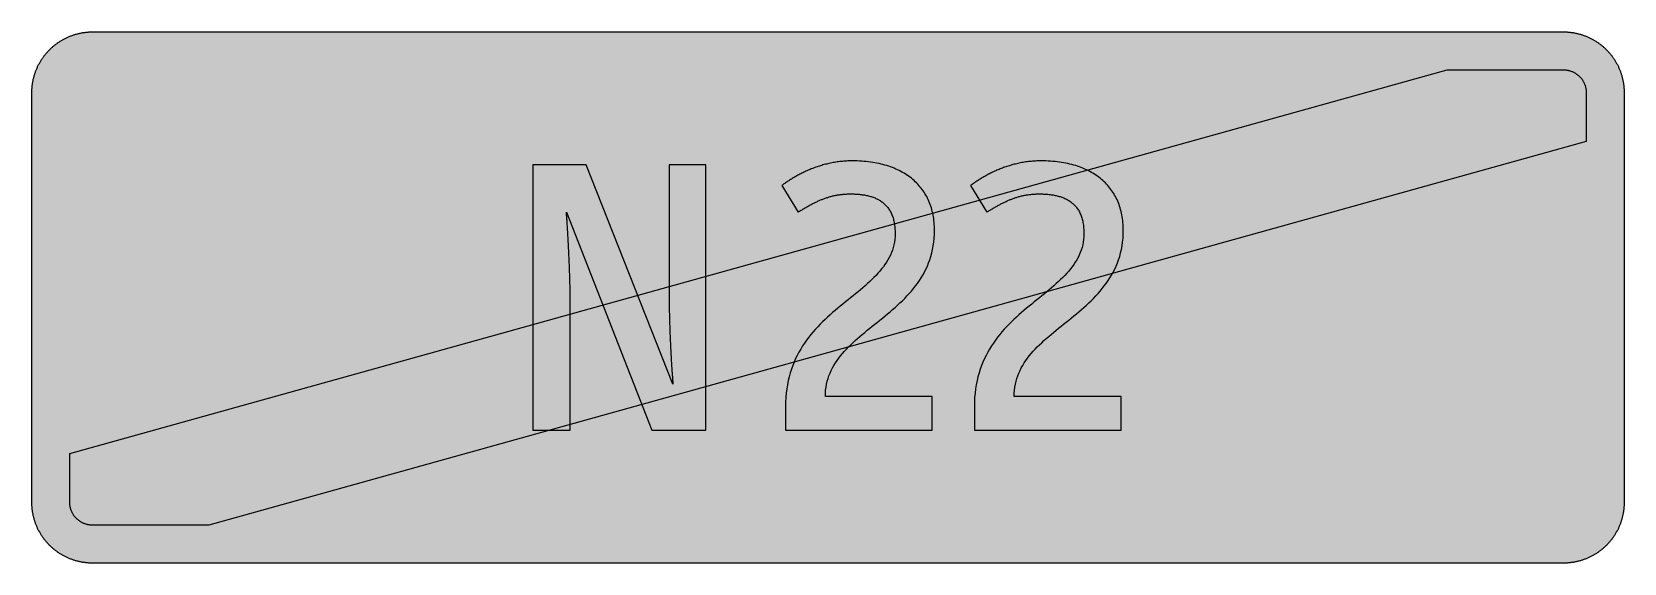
# Model space of a CAD drawing. Header units: millimetres. Extents: x 0 to 370, y 0 to 124.
import ezdxf

# ---------------------------------------------------------------- set-up
doc = ezdxf.new("R2010")
doc.units = ezdxf.units.MM

msp = doc.modelspace()

# ---------------------------------------------------------------- hatches: boundary and pattern name
for color, points in [(40, [(14.1633, 0.0536), (13.9878, 0.0533), (13.8125, 0.0559), (13.6373, 0.061), (13.462, 0.0686), (13.2893, 0.0787), (13.114, 0.0914), (12.9413, 0.1041), (12.7686, 0.1219), (12.5959, 0.1397), (12.4231, 0.16), (12.2504, 0.1829), (12.0777, 0.2057), (11.9075, 0.2337), (11.7373, 0.2616), (11.5672, 0.2921), (11.397, 0.3251), (11.2268, 0.3607), (11.0592, 0.3988), (10.8915, 0.4369), (10.7239, 0.4775), (10.5562, 0.5207), (10.3886, 0.5664), (10.2235, 0.6121), (10.0584, 0.6629), (9.8933, 0.7137), (9.7307, 0.7671), (9.5682, 0.8204), (9.4056, 0.8788), (9.2431, 0.9373), (9.083, 0.9982), (8.923, 1.0617), (8.763, 1.1252), (8.6055, 1.1938), (8.4455, 1.2624), (8.2906, 1.331), (8.1331, 1.4046), (7.9781, 1.4783), (7.8232, 1.5545), (7.6708, 1.6332), (7.5184, 1.7145), (7.366, 1.7958), (7.2161, 1.8796), (7.0663, 1.966), (6.919, 2.0523), (6.7716, 2.1438), (6.6243, 2.2352), (6.4795, 2.3266), (6.3348, 2.4232), (6.19, 2.5197), (6.0477, 2.6187), (5.908, 2.7178), (5.7683, 2.8194), (5.6286, 2.9235), (5.4915, 3.0302), (5.3543, 3.1369), (5.2197, 3.2461), (5.0851, 3.3579), (4.953, 3.4722), (4.8209, 3.5865), (4.6914, 3.7033), (4.5644, 3.8202), (4.4348, 3.9395), (4.3104, 4.0615), (4.1859, 4.1859), (4.0615, 4.3104), (3.9395, 4.4348), (3.8202, 4.5618), (3.7033, 4.6914), (3.5865, 4.8209), (3.4722, 4.953), (3.3579, 5.0851), (3.2487, 5.2197), (3.1369, 5.3543), (3.0302, 5.4915), (2.9235, 5.6286), (2.8194, 5.7683), (2.7178, 5.908), (2.6187, 6.0477), (2.5197, 6.19), (2.4232, 6.3348), (2.3266, 6.477), (2.2352, 6.6243), (2.1438, 6.7691), (2.0523, 6.919), (1.966, 7.0663), (1.8796, 7.2161), (1.7958, 7.366), (1.7145, 7.5184), (1.6332, 7.6708), (1.5545, 7.8232), (1.4783, 7.9781), (1.4046, 8.1331), (1.331, 8.2906), (1.2598, 8.4455), (1.1913, 8.603), (1.1252, 8.763), (1.0592, 8.923), (0.9982, 9.083), (0.9373, 9.2431), (0.8763, 9.4056), (0.8204, 9.5682), (0.7645, 9.7307), (0.7112, 9.8933), (0.6604, 10.0584), (0.6121, 10.2235), (0.5639, 10.3911), (0.5207, 10.5562), (0.4775, 10.7239), (0.4343, 10.8915), (0.3962, 11.0592), (0.3607, 11.2268), (0.3251, 11.397), (0.2921, 11.5672), (0.2616, 11.7373), (0.2311, 11.9075), (0.2057, 12.0802), (0.1803, 12.2504), (0.1575, 12.4231), (0.1372, 12.5959), (0.1194, 12.7686), (0.1041, 12.9413), (0.0889, 13.1166), (0.0787, 13.2893), (0.0686, 13.4645), (0.061, 13.6373), (0.0559, 13.8125), (0.0508, 13.9878), (0.0508, 14.163), (0.0522, 109.4147), (0.0508, 109.5883), (0.0559, 109.7636), (0.061, 109.9388), (0.0686, 110.1141), (0.0787, 110.2868), (0.0889, 110.4621), (0.1041, 110.6348), (0.1194, 110.8075), (0.1372, 110.9802), (0.1575, 111.1529), (0.1803, 111.3257), (0.2057, 111.4958), (0.2311, 111.6686), (0.2616, 111.8387), (0.2921, 112.0089), (0.3251, 112.1791), (0.3607, 112.3467), (0.3962, 112.5169), (0.4343, 112.6846), (0.4775, 112.8522), (0.5207, 113.0198), (0.5639, 113.1849), (0.6121, 113.3526), (0.6604, 113.5177), (0.7112, 113.6802), (0.7645, 113.8453), (0.8204, 114.0079), (0.8763, 114.1705), (0.9373, 114.333), (0.9982, 114.493), (1.0592, 114.6531), (1.1252, 114.8131), (1.1913, 114.9706), (1.2598, 115.128), (1.331, 115.2855), (1.4046, 115.443), (1.4783, 115.5979), (1.5545, 115.7503), (1.6332, 115.9053), (1.7145, 116.0577), (1.7958, 116.2101), (1.8796, 116.3599), (1.966, 116.5098), (2.0523, 116.6571), (2.1438, 116.8044), (2.2352, 116.9518), (2.3266, 117.0965), (2.4232, 117.2413), (2.5197, 117.3836), (2.6187, 117.5258), (2.7178, 117.668), (2.8194, 117.8077), (2.9235, 117.9474), (3.0302, 118.0846), (3.1369, 118.2192), (3.2487, 118.3564), (3.3579, 118.4885), (3.4722, 118.6231), (3.5865, 118.7526), (3.7033, 118.8822), (3.8202, 119.0117), (3.9395, 119.1387), (4.0615, 119.2657), (4.1859, 119.3902), (4.3104, 119.5146), (4.4348, 119.634), (4.5644, 119.7559), (4.6914, 119.8728), (4.8209, 119.9896), (4.953, 120.1039), (5.0851, 120.2157), (5.2197, 120.3274), (5.3543, 120.4366), (5.4915, 120.5459), (5.6286, 120.65), (5.7683, 120.7541), (5.908, 120.8583), (6.0477, 120.9573), (6.19, 121.0564), (6.3348, 121.1529), (6.4795, 121.2494), (6.6243, 121.3409), (6.7716, 121.4323), (6.919, 121.5212), (7.0663, 121.6101), (7.2161, 121.6965), (7.366, 121.7803), (7.5184, 121.8616), (7.6708, 121.9429), (7.8232, 122.0191), (7.9781, 122.0978), (8.1331, 122.1715), (8.2906, 122.2451), (8.4455, 122.3137), (8.6055, 122.3823), (8.763, 122.4509), (8.923, 122.5144), (9.083, 122.5779), (9.2431, 122.6388), (9.4056, 122.6972), (9.5682, 122.7557), (9.7307, 122.809), (9.8933, 122.8623), (10.0584, 122.9157), (10.2235, 122.9639), (10.3886, 123.0097), (10.5562, 123.0554), (10.7239, 123.0986), (10.8915, 123.1392), (11.0592, 123.1798), (11.2268, 123.2154), (11.397, 123.251), (11.5672, 123.284), (11.7373, 123.3145), (11.9075, 123.3424), (12.0777, 123.3703), (12.2504, 123.3932), (12.4231, 123.4161), (12.5959, 123.4364), (12.7686, 123.4567), (12.9413, 123.4719), (13.114, 123.4846), (13.2893, 123.4973), (13.462, 123.5075), (13.6373, 123.5151), (13.8125, 123.5202), (13.9878, 123.5227), (14.163, 123.5253), (356.3578, 123.5258), (356.5322, 123.5227), (356.7074, 123.5202), (356.8827, 123.5151), (357.0554, 123.5075), (357.2307, 123.4973), (357.4034, 123.4846), (357.5787, 123.4719), (357.7514, 123.4567), (357.9241, 123.4364), (358.0968, 123.4161), (358.2695, 123.3932), (358.4397, 123.3703), (358.6124, 123.3424), (358.7826, 123.3145), (358.9528, 123.284), (359.123, 123.251), (359.2932, 123.2154), (359.4608, 123.1798), (359.6284, 123.1392), (359.7961, 123.0986), (359.9637, 123.0554), (360.1288, 123.0097), (360.2965, 122.9639), (360.4616, 122.9157), (360.6267, 122.8623), (360.7892, 122.809), (360.9518, 122.7557), (361.1143, 122.6972), (361.2769, 122.6388), (361.4369, 122.5779), (361.5969, 122.5144), (361.757, 122.4509), (361.917, 122.3823), (362.0745, 122.3137), (362.2294, 122.2451), (362.3869, 122.1715), (362.5418, 122.0978), (362.6968, 122.0191), (362.8492, 121.9429), (363.0016, 121.8616), (363.154, 121.7803), (363.3038, 121.6965), (363.4537, 121.6101), (363.601, 121.5212), (363.7509, 121.4323), (363.8956, 121.3409), (364.043, 121.2494), (364.1852, 121.1529), (364.33, 121.0564), (364.4722, 120.9573), (364.6119, 120.8583), (364.7516, 120.7541), (364.8913, 120.65), (365.0285, 120.5459), (365.1656, 120.4366), (365.3003, 120.3274), (365.4349, 120.2157), (365.567, 120.1039), (365.699, 119.9896), (365.8286, 119.8728), (365.9581, 119.7559), (366.0851, 119.634), (366.2096, 119.5146), (366.334, 119.3902), (366.4585, 119.2657), (366.5804, 119.1387), (366.6998, 119.0117), (366.8166, 118.8822), (366.9335, 118.7526), (367.0478, 118.6231), (367.1621, 118.4885), (367.2738, 118.3564), (367.3831, 118.2192), (367.4897, 118.0846), (367.5964, 117.9474), (367.7006, 117.8077), (367.8022, 117.668), (367.9012, 117.5258), (368.0003, 117.3836), (368.0968, 117.2413), (368.1933, 117.0965), (368.2848, 116.9518), (368.3762, 116.8044), (368.4676, 116.6571), (368.554, 116.5098), (368.6404, 116.3599), (368.7242, 116.2101), (368.8055, 116.0577), (368.8867, 115.9053), (368.9655, 115.7503), (369.0417, 115.5979), (369.1153, 115.443), (369.189, 115.2855), (369.2576, 115.128), (369.3262, 114.9706), (369.3947, 114.8131), (369.4582, 114.6531), (369.5217, 114.493), (369.5827, 114.333), (369.6411, 114.1705), (369.6995, 114.0079), (369.7529, 113.8453), (369.8062, 113.6802), (369.857, 113.5177), (369.9078, 113.3526), (369.9535, 113.1849), (369.9993, 113.0198), (370.0424, 112.8522), (370.0831, 112.6846), (370.1212, 112.5169), (370.1593, 112.3467), (370.1948, 112.1791), (370.2279, 112.0089), (370.2583, 111.8387), (370.2863, 111.6686), (370.3142, 111.4958), (370.3371, 111.3257), (370.3599, 111.1529), (370.3803, 110.9802), (370.398, 110.8075), (370.4158, 110.6348), (370.4285, 110.4621), (370.4412, 110.2868), (370.4514, 110.1141), (370.459, 109.9388), (370.4641, 109.7636), (370.4666, 109.5883), (370.4666, 109.413), (370.4689, 14.1647), (370.4666, 13.9878), (370.4641, 13.8125), (370.459, 13.6373), (370.4514, 13.4645), (370.4412, 13.2893), (370.4285, 13.1166), (370.4158, 12.9413), (370.398, 12.7686), (370.3803, 12.5959), (370.3599, 12.4231), (370.3371, 12.2504), (370.3142, 12.0802), (370.2863, 11.9075), (370.2583, 11.7373), (370.2279, 11.5672), (370.1948, 11.397), (370.1593, 11.2268), (370.1212, 11.0592), (370.0831, 10.8915), (370.0424, 10.7239), (369.9993, 10.5562), (369.9535, 10.3911), (369.9078, 10.2235), (369.857, 10.0584), (369.8062, 9.8933), (369.7529, 9.7307), (369.6995, 9.5682), (369.6411, 9.4056), (369.5827, 9.2431), (369.5217, 9.083), (369.4582, 8.923), (369.3947, 8.763), (369.3262, 8.603), (369.2576, 8.4455), (369.189, 8.2906), (369.1153, 8.1331), (369.0417, 7.9781), (368.9655, 7.8232), (368.8867, 7.6708), (368.8055, 7.5184), (368.7242, 7.366), (368.6404, 7.2161), (368.554, 7.0663), (368.4676, 6.919), (368.3762, 6.7691), (368.2848, 6.6243), (368.1933, 6.477), (368.0968, 6.3348), (368.0003, 6.19), (367.9012, 6.0477), (367.8022, 5.908), (367.7006, 5.7683), (367.5964, 5.6286), (367.4897, 5.4915), (367.3831, 5.3543), (367.2738, 5.2197), (367.1621, 5.0851), (367.0478, 4.953), (366.9335, 4.8209), (366.8166, 4.6914), (366.6998, 4.5618), (366.5804, 4.4348), (366.4585, 4.3104), (366.334, 4.1859), (366.2096, 4.0615), (366.0851, 3.9395), (365.9581, 3.8202), (365.8286, 3.7033), (365.699, 3.5865), (365.567, 3.4722), (365.4349, 3.3579), (365.3003, 3.2461), (365.1656, 3.1369), (365.0285, 3.0302), (364.8913, 2.9235), (364.7516, 2.8194), (364.6119, 2.7178), (364.4722, 2.6187), (364.33, 2.5197), (364.1852, 2.4232), (364.043, 2.3266), (363.8956, 2.2352), (363.7509, 2.1438), (363.601, 2.0523), (363.4537, 1.966), (363.3038, 1.8796), (363.154, 1.7958), (363.0016, 1.7145), (362.8492, 1.6332), (362.6968, 1.5545), (362.5418, 1.4783), (362.3869, 1.4046), (362.2294, 1.331), (362.0745, 1.2624), (361.917, 1.1938), (361.757, 1.1252), (361.5969, 1.0617), (361.4369, 0.9982), (361.2769, 0.9373), (361.1143, 0.8788), (360.9518, 0.8204), (360.7892, 0.7671), (360.6267, 0.7137), (360.4616, 0.6629), (360.2965, 0.6121), (360.1288, 0.5664), (359.9637, 0.5207), (359.7961, 0.4775), (359.6284, 0.4369), (359.4608, 0.3988), (359.2932, 0.3607), (359.123, 0.3251), (358.9528, 0.2921), (358.7826, 0.2616), (358.6124, 0.2337), (358.4397, 0.2057), (358.2695, 0.1829), (358.0968, 0.16), (357.9241, 0.1397), (357.7514, 0.1219), (357.5787, 0.1041), (357.4034, 0.0914), (357.2307, 0.0787), (357.0554, 0.0686), (356.8827, 0.061), (356.7074, 0.0559), (356.5322, 0.0533), (356.3569, 0.0533)]), (22, [(8.8717, 25.5086), (329.3251, 114.7064), (356.3578, 114.7064), (356.4941, 114.7039), (356.6287, 114.6988), (356.7633, 114.6886), (356.8979, 114.6785), (357.03, 114.6632), (357.1621, 114.6429), (357.2942, 114.6226), (357.4237, 114.5972), (357.5507, 114.5692), (357.6803, 114.5388), (357.8047, 114.5032), (357.9292, 114.4676), (358.0536, 114.427), (358.1756, 114.3838), (358.2975, 114.3381), (358.4169, 114.2898), (358.5337, 114.2365), (358.6505, 114.1832), (358.7648, 114.1247), (358.8791, 114.0663), (358.9909, 114.0028), (359.1001, 113.9393), (359.2093, 113.8707), (359.316, 113.8022), (359.4202, 113.7285), (359.5218, 113.6523), (359.6234, 113.5761), (359.7224, 113.4974), (359.8189, 113.4135), (359.9155, 113.3297), (360.0069, 113.2434), (360.0983, 113.1545), (360.1872, 113.063), (360.2736, 112.9716), (360.3574, 112.8751), (360.4412, 112.7785), (360.52, 112.6795), (360.5962, 112.5779), (360.6724, 112.4763), (360.7435, 112.3721), (360.8146, 112.2655), (360.8832, 112.1562), (360.9467, 112.047), (361.0102, 111.9353), (361.0686, 111.821), (361.127, 111.7067), (361.1804, 111.5898), (361.2312, 111.473), (361.282, 111.3536), (361.3277, 111.2317), (361.3709, 111.1098), (361.4115, 110.9878), (361.4471, 110.8608), (361.4826, 110.7364), (361.5131, 110.6094), (361.5411, 110.4798), (361.5665, 110.3503), (361.5868, 110.2182), (361.6046, 110.0861), (361.6198, 109.9541), (361.6325, 109.8194), (361.6401, 109.6848), (361.6452, 109.5502), (361.6477, 109.413), (361.6494, 98.0705), (41.1977, 8.8731), (14.1633, 8.8731), (14.0259, 8.8748), (13.8887, 8.8798), (13.7541, 8.8875), (13.622, 8.9002), (13.4874, 8.9154), (13.3553, 8.9332), (13.2258, 8.9535), (13.0962, 8.9789), (12.9667, 9.0068), (12.8397, 9.0373), (12.7127, 9.0729), (12.5882, 9.1084), (12.4663, 9.1491), (12.3419, 9.1923), (12.2225, 9.238), (12.1031, 9.2888), (11.9837, 9.3396), (11.8694, 9.3929), (11.7526, 9.4513), (11.6408, 9.5098), (11.5291, 9.5733), (11.4198, 9.6368), (11.3106, 9.7053), (11.2039, 9.7765), (11.0998, 9.8476), (10.9957, 9.9238), (10.8966, 10), (10.7975, 10.0787), (10.6985, 10.1625), (10.6045, 10.2464), (10.5105, 10.3327), (10.4216, 10.4216), (10.3327, 10.5131), (10.2464, 10.6045), (10.16, 10.701), (10.0787, 10.7975), (10, 10.8966), (9.9212, 10.9982), (9.8476, 11.0998), (9.7739, 11.2039), (9.7053, 11.3106), (9.6368, 11.4198), (9.5707, 11.5291), (9.5098, 11.6408), (9.4488, 11.7551), (9.3929, 11.8694), (9.337, 11.9863), (9.2862, 12.1031), (9.238, 12.2225), (9.1923, 12.3444), (9.1491, 12.4663), (9.1084, 12.5908), (9.0703, 12.7152), (9.0373, 12.8397), (9.0068, 12.9692), (8.9789, 13.0962), (8.9535, 13.2258), (8.9306, 13.3579), (8.9129, 13.4899), (8.8976, 13.622), (8.8849, 13.7566), (8.8773, 13.8913), (8.8722, 14.0259), (8.8697, 14.163)]), (59, [(156.8619, 30.9217), (156.8619, 92.6578), (148.3071, 92.6578), (148.3071, 62.4071), (148.3055, 61.91), (148.3081, 61.4147), (148.3106, 60.9219), (148.3157, 60.4291), (148.3208, 59.9389), (148.3284, 59.4487), (148.336, 58.961), (148.3436, 58.4759), (148.3538, 57.9933), (148.3639, 57.5132), (148.3741, 57.0382), (148.3868, 56.5633), (148.3995, 56.0934), (148.4147, 55.626), (148.4274, 55.1612), (148.4427, 54.7014), (148.4605, 54.2468), (148.4757, 53.7972), (148.4935, 53.3502), (148.5113, 52.9082), (148.529, 52.4739), (148.5468, 52.0421), (148.5646, 51.6179), (148.5849, 51.1962), (148.6052, 50.7848), (148.623, 50.3758), (148.6433, 49.9745), (148.6637, 49.5808), (148.684, 49.1922), (148.7043, 48.8137), (148.7272, 48.4403), (148.7475, 48.0746), (148.7678, 47.7164), (148.7881, 47.3659), (148.8084, 47.0256), (148.8288, 46.6928), (148.8491, 46.3677), (148.8694, 46.0502), (148.8897, 45.7454), (148.9075, 45.4482), (148.9278, 45.1587), (148.9456, 44.8818), (148.9659, 44.6126), (148.9837, 44.356), (149.0015, 44.1071), (149.0167, 43.8709), (149.0345, 43.6448), (149.0497, 43.4315), (149.065, 43.2257), (149.0802, 43.0352), (149.0929, 42.8549), (149.1056, 42.6847), (149.1183, 42.5298), (149.131, 42.385), (149.1412, 42.2554), (149.1488, 42.1361), (149.159, 42.0319), (149.1666, 41.9405), (149.1717, 41.8617), (149.1767, 41.7957), (149.1818, 41.7449), (149.1844, 41.7093), (149.1869, 41.6865), (149.1869, 41.6789), (128.9925, 92.6578), (116.5571, 92.6578), (116.5571, 30.9217), (125.2883, 30.9217), (125.2883, 61.1724), (125.2855, 61.5874), (125.2855, 62.0065), (125.2804, 62.4281), (125.2779, 62.8548), (125.2728, 63.2841), (125.2652, 63.7134), (125.2576, 64.1477), (125.2499, 64.582), (125.2398, 65.0189), (125.2296, 65.4558), (125.2169, 65.8952), (125.2068, 66.3346), (125.1915, 66.7741), (125.1788, 67.2135), (125.1636, 67.6504), (125.1483, 68.0898), (125.1331, 68.5267), (125.1179, 68.961), (125.1001, 69.3928), (125.0823, 69.8246), (125.0645, 70.2539), (125.0467, 70.678), (125.0264, 71.1022), (125.0086, 71.5213), (124.9883, 71.9353), (124.968, 72.3468), (124.9477, 72.7532), (124.9274, 73.1571), (124.907, 73.5533), (124.8867, 73.9445), (124.8664, 74.3306), (124.8461, 74.709), (124.8258, 75.0824), (124.8054, 75.4482), (124.7851, 75.8063), (124.7648, 76.1594), (124.7445, 76.5023), (124.7242, 76.8375), (124.7038, 77.1652), (124.6835, 77.4827), (124.6657, 77.7926), (124.6454, 78.0923), (124.6276, 78.3819), (124.6099, 78.6638), (124.5921, 78.933), (124.5743, 79.1921), (124.5591, 79.4385), (124.5438, 79.6747), (124.5286, 79.9008), (124.5133, 80.1116), (124.5006, 80.3123), (124.4854, 80.5002), (124.4752, 80.6729), (124.4625, 80.8355), (124.4524, 80.9828), (124.4422, 81.1149), (124.4346, 81.2343), (124.427, 81.3384), (124.4194, 81.4248), (124.4143, 81.4984), (124.4117, 81.5569), (124.4067, 81.5975), (124.4067, 81.6229), (124.4041, 81.6331), (144.2501, 30.9217)]), (59, [(190.464, 85.8668), (190.7235, 85.8647), (190.9826, 85.8596), (191.2391, 85.8545), (191.4957, 85.8444), (191.7497, 85.8317), (192.0037, 85.8164), (192.2551, 85.7961), (192.5041, 85.7758), (192.753, 85.7504), (192.9994, 85.7225), (193.2432, 85.6894), (193.487, 85.6539), (193.7258, 85.6158), (193.9646, 85.5726), (194.2008, 85.5243), (194.4319, 85.4735), (194.6631, 85.4202), (194.8917, 85.3618), (195.1152, 85.2983), (195.3387, 85.2297), (195.5571, 85.1586), (195.773, 85.0824), (195.9864, 85.0011), (196.1972, 84.9173), (196.403, 84.8258), (196.6062, 84.7319), (196.8068, 84.6328), (197.0024, 84.5287), (197.1954, 84.4169), (197.3834, 84.3026), (197.5688, 84.1832), (197.7492, 84.0588), (197.927, 83.9267), (198.0997, 83.7895), (198.2673, 83.6473), (198.4324, 83.5), (198.5899, 83.3476), (198.7448, 83.1875), (198.8972, 83.0224), (199.042, 82.8523), (199.1817, 82.6745), (199.3189, 82.489), (199.4484, 82.3011), (199.5754, 82.103), (199.6948, 81.8998), (199.8116, 81.6915), (199.9209, 81.4756), (200.025, 81.2521), (200.1241, 81.0209), (200.2155, 80.7847), (200.3044, 80.5409), (200.3857, 80.2919), (200.4619, 80.0329), (200.5305, 79.7662), (200.594, 79.4944), (200.6498, 79.215), (200.7006, 78.9254), (200.7464, 78.6308), (200.7819, 78.3285), (200.8149, 78.0161), (200.8378, 77.6986), (200.8556, 77.3709), (200.8657, 77.0357), (200.8708, 76.6928), (200.8505, 76.0044), (200.7972, 75.3339), (200.7057, 74.6785), (200.5838, 74.0435), (200.4263, 73.4212), (200.2409, 72.8167), (200.0225, 72.2249), (199.7735, 71.6483), (199.4992, 71.0819), (199.197, 70.5307), (198.8693, 69.9872), (198.5188, 69.4563), (198.1429, 68.9356), (197.7441, 68.4225), (197.325, 67.9171), (196.8881, 67.4192), (196.4309, 66.9265), (195.9559, 66.4413), (195.4632, 65.9613), (194.9577, 65.4837), (194.437, 65.0088), (193.9061, 64.5389), (193.36, 64.069), (192.8063, 63.5991), (192.2399, 63.1317), (191.6684, 62.6618), (191.0893, 62.1894), (190.5025, 61.7169), (189.9133, 61.2394), (189.3189, 60.7593), (188.722, 60.2742), (188.1251, 59.7814), (187.5282, 59.2836), (186.9313, 58.7807), (186.3395, 58.2676), (185.7477, 57.7469), (185.1635, 57.216), (184.5843, 56.675), (184.0103, 56.1238), (183.4464, 55.56), (182.8902, 54.9834), (182.3466, 54.3916), (181.8132, 53.7896), (181.2925, 53.1698), (180.787, 52.5348), (180.2968, 51.882), (179.8218, 51.2115), (179.3646, 50.5231), (178.9252, 49.817), (178.5061, 49.0906), (178.1099, 48.3438), (177.734, 47.5742), (177.3809, 46.7843), (177.0532, 45.9689), (176.751, 45.1333), (176.4767, 44.2697), (176.2303, 43.3832), (176.0118, 42.4688), (175.8239, 41.5265), (175.6689, 40.5587), (175.5445, 39.5605), (175.4556, 38.5343), (175.3997, 37.4777), (175.3819, 36.388), (175.3828, 30.9217), (209.514, 30.9217), (209.514, 38.771), (184.6432, 38.771), (184.6605, 39.5173), (184.7139, 40.2438), (184.8053, 40.9499), (184.9272, 41.6408), (185.0822, 42.3113), (185.2701, 42.9692), (185.486, 43.6067), (185.7324, 44.2316), (186.0067, 44.8412), (186.309, 45.4355), (186.6341, 46.0197), (186.9872, 46.5887), (187.3606, 47.1475), (187.7568, 47.6961), (188.1734, 48.2346), (188.6102, 48.7629), (189.0674, 49.2811), (189.5399, 49.7942), (190.0276, 50.2971), (190.533, 50.7949), (191.0512, 51.2877), (191.582, 51.7754), (192.1256, 52.258), (192.6793, 52.7355), (193.2407, 53.213), (193.8122, 53.688), (194.3887, 54.1604), (194.9729, 54.6329), (195.5622, 55.1053), (196.154, 55.5777), (196.7459, 56.0527), (197.3428, 56.5302), (197.9371, 57.0103), (198.5315, 57.4929), (199.1233, 57.9831), (199.71, 58.4759), (200.2942, 58.9763), (200.8708, 59.4817), (201.4423, 59.9948), (202.0062, 60.518), (202.5574, 61.0489), (203.1009, 61.5899), (203.6318, 62.1411), (204.15, 62.7024), (204.6554, 63.2765), (205.1456, 63.8607), (205.6181, 64.4627), (206.0727, 65.0748), (206.5096, 65.7047), (206.9262, 66.3473), (207.3224, 67.0077), (207.6983, 67.6834), (208.0489, 68.3793), (208.3765, 69.0931), (208.6762, 69.8246), (208.9506, 70.5764), (209.1969, 71.3511), (209.4128, 72.1436), (209.6008, 72.9615), (209.7557, 73.7997), (209.8802, 74.6633), (209.9691, 75.5498), (210.0224, 76.4616), (210.0428, 77.3989), (210.0377, 77.8662), (210.0199, 78.3285), (209.9945, 78.7857), (209.9589, 79.2378), (209.9132, 79.6823), (209.8548, 80.1192), (209.7888, 80.5536), (209.7126, 80.9803), (209.6237, 81.3994), (209.5271, 81.8134), (209.4205, 82.2198), (209.3036, 82.6211), (209.1766, 83.0174), (209.0395, 83.406), (208.8947, 83.787), (208.7372, 84.1629), (208.5721, 84.5312), (208.3968, 84.8944), (208.214, 85.2475), (208.0184, 85.598), (207.8152, 85.9384), (207.6018, 86.2736), (207.3808, 86.6038), (207.1497, 86.9239), (206.9084, 87.2388), (206.6595, 87.5462), (206.4004, 87.8459), (206.1312, 88.138), (205.8543, 88.425), (205.5698, 88.7044), (205.2752, 88.9737), (204.9704, 89.2378), (204.658, 89.4969), (204.3379, 89.7458), (204.0077, 89.9871), (203.6699, 90.2208), (203.3219, 90.4494), (202.9663, 90.6678), (202.6031, 90.8787), (202.2297, 91.0819), (201.8487, 91.28), (201.4601, 91.4679), (201.0639, 91.6483), (200.6575, 91.821), (200.2434, 91.9861), (199.8218, 92.141), (199.3925, 92.2909), (198.9531, 92.4306), (198.5086, 92.5627), (198.054, 92.6871), (197.5942, 92.804), (197.1243, 92.9107), (196.6468, 93.0097), (196.1617, 93.1012), (195.6689, 93.1824), (195.1685, 93.2561), (194.6631, 93.3221), (194.1474, 93.3806), (193.6242, 93.4288), (193.0959, 93.4669), (192.5574, 93.4974), (192.0138, 93.5203), (191.4627, 93.533), (190.9039, 93.538), (190.5711, 93.5355), (190.2384, 93.5304), (189.9082, 93.5177), (189.5831, 93.5025), (189.2579, 93.4847), (188.9354, 93.4593), (188.6153, 93.4314), (188.2953, 93.4009), (187.9803, 93.3653), (187.6679, 93.3247), (187.3555, 93.284), (187.0481, 93.2358), (186.7408, 93.185), (186.436, 93.1316), (186.1337, 93.0758), (185.8366, 93.0148), (185.5394, 92.9513), (185.2447, 92.8853), (184.9526, 92.8141), (184.6631, 92.743), (184.3735, 92.6668), (184.089, 92.5881), (183.8071, 92.5068), (183.5277, 92.423), (183.2508, 92.3366), (182.974, 92.2477), (182.7022, 92.1563), (182.433, 92.0623), (182.1663, 91.9658), (181.8996, 91.8667), (181.6379, 91.7677), (181.3789, 91.6635), (181.1223, 91.5594), (180.8683, 91.4527), (180.6143, 91.346), (180.3654, 91.2368), (180.119, 91.125), (179.8752, 91.0133), (179.6339, 90.899), (179.3951, 90.7821), (179.1589, 90.6653), (178.9252, 90.5485), (178.6966, 90.4291), (178.468, 90.3072), (178.242, 90.1878), (178.021, 90.0633), (177.8, 89.9414), (177.5841, 89.8169), (177.3707, 89.6925), (177.1574, 89.568), (176.9491, 89.4436), (176.7434, 89.3166), (176.5402, 89.1921), (176.342, 89.0651), (176.1439, 88.9381), (175.9483, 88.8111), (175.7578, 88.6841), (175.5699, 88.5596), (175.3845, 88.4326), (175.2016, 88.3056), (175.0212, 88.1812), (174.8434, 88.0542), (174.6707, 87.9297), (174.5005, 87.8053), (178.2932, 81.6335), (178.4782, 81.7474), (178.6636, 81.8617), (178.8465, 81.976), (179.0294, 82.0877), (179.2122, 82.1969), (179.3951, 82.3062), (179.578, 82.4154), (179.7583, 82.5221), (179.9412, 82.6287), (180.1216, 82.7329), (180.3019, 82.837), (180.4797, 82.9386), (180.66, 83.0402), (180.8404, 83.1393), (181.0182, 83.2383), (181.1985, 83.3349), (181.3763, 83.4314), (181.5567, 83.5254), (181.7345, 83.6168), (181.9148, 83.7082), (182.0926, 83.7971), (182.2729, 83.886), (182.4507, 83.9724), (182.6311, 84.0562), (182.8114, 84.14), (182.9918, 84.2213), (183.1721, 84.3026), (183.3524, 84.3788), (183.5328, 84.455), (183.7157, 84.5312), (183.896, 84.6049), (184.0789, 84.676), (184.2618, 84.7446), (184.4472, 84.8106), (184.6301, 84.8766), (184.8155, 84.9401), (185.0034, 85.0036), (185.1889, 85.0621), (185.3768, 85.1205), (185.5648, 85.1764), (185.7553, 85.2322), (185.9458, 85.283), (186.1363, 85.3338), (186.3293, 85.3821), (186.5224, 85.4278), (186.7179, 85.471), (186.9135, 85.5116), (187.1091, 85.5523), (187.3072, 85.5878), (187.5079, 85.6234), (187.7085, 85.6564), (187.9117, 85.6869), (188.1149, 85.7148), (188.3207, 85.7402), (188.5264, 85.7631), (188.7347, 85.786), (188.9455, 85.8037), (189.1563, 85.819), (189.3697, 85.8342), (189.5856, 85.8444), (189.8015, 85.8545), (190.0199, 85.8596), (190.2409, 85.8647), (190.4619, 85.8647)]), (59, [(234.3849, 85.8668), (234.6427, 85.8647), (234.9017, 85.8596), (235.1608, 85.8545), (235.4174, 85.8444), (235.6714, 85.8317), (235.9254, 85.8164), (236.1768, 85.7961), (236.4257, 85.7758), (236.6747, 85.7504), (236.921, 85.7225), (237.1649, 85.6894), (237.4062, 85.6539), (237.6475, 85.6158), (237.8862, 85.5726), (238.1199, 85.5243), (238.3536, 85.4735), (238.5847, 85.4202), (238.8108, 85.3618), (239.0369, 85.2983), (239.2604, 85.2297), (239.4788, 85.1586), (239.6947, 85.0824), (239.9081, 85.0011), (240.1189, 84.9173), (240.3246, 84.8258), (240.5278, 84.7319), (240.7285, 84.6328), (240.9241, 84.5287), (241.1171, 84.4169), (241.3051, 84.3026), (241.4905, 84.1832), (241.6708, 84.0588), (241.8486, 83.9267), (242.0188, 83.7895), (242.189, 83.6473), (242.3516, 83.5), (242.5116, 83.3476), (242.6665, 83.1875), (242.8164, 83.0224), (242.9637, 82.8523), (243.1034, 82.6745), (243.2406, 82.489), (243.3701, 82.3011), (243.4971, 82.103), (243.6165, 81.8998), (243.7308, 81.6915), (243.8425, 81.4756), (243.9467, 81.2521), (244.0457, 81.0209), (244.1372, 80.7847), (244.2261, 80.5409), (244.3074, 80.2919), (244.381, 80.0329), (244.4521, 79.7662), (244.5131, 79.4944), (244.5715, 79.215), (244.6223, 78.9254), (244.6655, 78.6308), (244.7036, 78.3285), (244.7341, 78.0161), (244.7595, 77.6986), (244.7773, 77.3709), (244.7874, 77.0357), (244.79, 76.6928), (244.7722, 76.0044), (244.7163, 75.3339), (244.6274, 74.6785), (244.5055, 74.0435), (244.348, 73.4212), (244.16, 72.8167), (243.9416, 72.2249), (243.6952, 71.6483), (243.4209, 71.0819), (243.1186, 70.5307), (242.791, 69.9872), (242.4379, 69.4563), (242.062, 68.9356), (241.6658, 68.4225), (241.2467, 67.9171), (240.8072, 67.4192), (240.35, 66.9265), (239.8751, 66.4413), (239.3848, 65.9613), (238.8794, 65.4837), (238.3587, 65.0088), (237.8253, 64.5389), (237.2817, 64.069), (236.7255, 63.5991), (236.1616, 63.1317), (235.5875, 62.6618), (235.0084, 62.1894), (234.4242, 61.7169), (233.8324, 61.2394), (233.2406, 60.7593), (232.6437, 60.2742), (232.0468, 59.7814), (231.4499, 59.2836), (230.853, 58.7807), (230.2586, 58.2676), (229.6693, 57.7469), (229.0826, 57.216), (228.5035, 56.675), (227.932, 56.1238), (227.3681, 55.56), (226.8118, 54.9834), (226.2683, 54.3916), (225.7349, 53.7896), (225.2142, 53.1698), (224.7087, 52.5348), (224.216, 51.882), (223.741, 51.2115), (223.2838, 50.5231), (222.8469, 49.817), (222.4278, 49.0906), (222.029, 48.3438), (221.6556, 47.5742), (221.3026, 46.7843), (220.9749, 45.9689), (220.6727, 45.1333), (220.3983, 44.2697), (220.1494, 43.3832), (219.9335, 42.4688), (219.7456, 41.5265), (219.5881, 40.5587), (219.4662, 39.5605), (219.3747, 38.5343), (219.3214, 37.4777), (219.3036, 36.388), (219.3036, 30.9217), (253.4349, 30.9217), (253.4349, 38.771), (228.564, 38.771), (228.5822, 39.5173), (228.6356, 40.2438), (228.7245, 40.9499), (228.8489, 41.6408), (229.0039, 42.3113), (229.1918, 42.9692), (229.4077, 43.6067), (229.6541, 44.2316), (229.9284, 44.8412), (230.2281, 45.4355), (230.5558, 46.0197), (230.9063, 46.5887), (231.2822, 47.1475), (231.6785, 47.6961), (232.095, 48.2346), (232.5319, 48.7629), (232.9866, 49.2811), (233.459, 49.7942), (233.9492, 50.2971), (234.4547, 50.7949), (234.9729, 51.2877), (235.5037, 51.7754), (236.0473, 52.258), (236.5985, 52.7355), (237.1623, 53.213), (237.7338, 53.688), (238.3104, 54.1604), (238.8946, 54.6329), (239.4814, 55.1053), (240.0732, 55.5777), (240.6675, 56.0527), (241.2619, 56.5302), (241.8588, 57.0103), (242.4506, 57.4929), (243.0424, 57.9831), (243.6317, 58.4759), (244.2159, 58.9763), (244.7925, 59.4817), (245.364, 59.9948), (245.9253, 60.518), (246.4791, 61.0489), (247.0226, 61.5899), (247.5535, 62.1411), (248.0716, 62.7024), (248.5771, 63.2765), (249.0648, 63.8607), (249.5372, 64.4627), (249.9944, 65.0748), (250.4313, 65.7047), (250.8479, 66.3473), (251.2441, 67.0077), (251.6175, 67.6834), (251.9705, 68.3793), (252.2957, 69.0931), (252.5979, 69.8246), (252.8722, 70.5764), (253.1186, 71.3511), (253.3345, 72.1436), (253.5225, 72.9615), (253.6774, 73.7997), (253.7993, 74.6633), (253.8908, 75.5498), (253.9441, 76.4616), (253.9619, 77.3989), (253.9568, 77.8662), (253.9416, 78.3285), (253.9162, 78.7857), (253.8806, 79.2378), (253.8324, 79.6823), (253.7765, 80.1192), (253.7104, 80.5536), (253.6317, 80.9803), (253.5453, 81.3994), (253.4488, 81.8134), (253.3421, 82.2198), (253.2253, 82.6211), (253.0983, 83.0174), (252.9611, 83.406), (252.8138, 83.787), (252.6589, 84.1629), (252.4938, 84.5312), (252.3185, 84.8944), (252.1331, 85.2475), (251.9401, 85.598), (251.7369, 85.9384), (251.5235, 86.2736), (251.3025, 86.6038), (251.0688, 86.9239), (250.8301, 87.2388), (250.5786, 87.5462), (250.3195, 87.8459), (250.0528, 88.138), (249.776, 88.425), (249.489, 88.7044), (249.1943, 88.9737), (248.8921, 89.2378), (248.5796, 89.4969), (248.2571, 89.7458), (247.9294, 89.9871), (247.589, 90.2208), (247.2436, 90.4494), (246.888, 90.6678), (246.5222, 90.8787), (246.1514, 91.0819), (245.7704, 91.28), (245.3818, 91.4679), (244.983, 91.6483), (244.5791, 91.821), (244.1651, 91.9861), (243.7435, 92.141), (243.3117, 92.2909), (242.8748, 92.4306), (242.4303, 92.5627), (241.9756, 92.6871), (241.5134, 92.804), (241.0435, 92.9107), (240.5685, 93.0097), (240.0833, 93.1012), (239.5906, 93.1824), (239.0902, 93.2561), (238.5822, 93.3221), (238.0691, 93.3806), (237.5459, 93.4288), (237.015, 93.4669), (236.4791, 93.4974), (235.9355, 93.5203), (235.3843, 93.533), (234.8255, 93.538), (234.4903, 93.5355), (234.1601, 93.5304), (233.8299, 93.5177), (233.5022, 93.5025), (233.1771, 93.4847), (232.8545, 93.4593), (232.5345, 93.4314), (232.217, 93.4009), (231.902, 93.3653), (231.587, 93.3247), (231.2772, 93.284), (230.9673, 93.2358), (230.6625, 93.185), (230.3577, 93.1316), (230.0554, 93.0758), (229.7557, 93.0148), (229.4585, 92.9513), (229.1639, 92.8853), (228.8718, 92.8141), (228.5822, 92.743), (228.2952, 92.6668), (228.0107, 92.5881), (227.7288, 92.5068), (227.4494, 92.423), (227.17, 92.3366), (226.8957, 92.2477), (226.6239, 92.1563), (226.3546, 92.0623), (226.0854, 91.9658), (225.8212, 91.8667), (225.5596, 91.7677), (225.3005, 91.6635), (225.0415, 91.5594), (224.7875, 91.4527), (224.536, 91.346), (224.2871, 91.2368), (224.0407, 91.125), (223.7969, 91.0133), (223.5556, 90.899), (223.3168, 90.7821), (223.0806, 90.6653), (222.8469, 90.5485), (222.6158, 90.4291), (222.3897, 90.3072), (222.1636, 90.1878), (221.9401, 90.0633), (221.7217, 89.9414), (221.5032, 89.8169), (221.2899, 89.6925), (221.0791, 89.568), (220.8708, 89.4436), (220.665, 89.3166), (220.4618, 89.1921), (220.2612, 89.0651), (220.0656, 88.9381), (219.87, 88.8111), (219.6795, 88.6841), (219.4916, 88.5596), (219.3036, 88.4326), (219.1233, 88.3056), (218.9429, 88.1812), (218.7651, 88.0542), (218.5924, 87.9297), (218.4197, 87.8053), (222.214, 81.6335), (222.3973, 81.7474), (222.5827, 81.8617), (222.7682, 81.976), (222.951, 82.0877), (223.1339, 82.1969), (223.3168, 82.3062), (223.4997, 82.4154), (223.68, 82.5221), (223.8604, 82.6287), (224.0407, 82.7329), (224.221, 82.837), (224.4014, 82.9386), (224.5817, 83.0402), (224.7595, 83.1393), (224.9399, 83.2383), (225.1202, 83.3349), (225.298, 83.4314), (225.4758, 83.5254), (225.6561, 83.6168), (225.8339, 83.7082), (226.0143, 83.7971), (226.1921, 83.886), (226.3724, 83.9724), (226.5528, 84.0562), (226.7306, 84.14), (226.9109, 84.2213), (227.0912, 84.3026), (227.2741, 84.3788), (227.4545, 84.455), (227.6348, 84.5312), (227.8177, 84.6049), (228.0006, 84.676), (228.1834, 84.7446), (228.3689, 84.8106), (228.5517, 84.8766), (228.7372, 84.9401), (228.9226, 85.0036), (229.1105, 85.0621), (229.2985, 85.1205), (229.4865, 85.1764), (229.6744, 85.2322), (229.8649, 85.283), (230.058, 85.3338), (230.251, 85.3821), (230.444, 85.4278), (230.6371, 85.471), (230.8327, 85.5116), (231.0308, 85.5523), (231.2289, 85.5878), (231.4296, 85.6234), (231.6302, 85.6564), (231.8309, 85.6869), (232.0366, 85.7148), (232.2398, 85.7402), (232.4481, 85.7631), (232.6564, 85.786), (232.8672, 85.8037), (233.078, 85.819), (233.2914, 85.8342), (233.5047, 85.8444), (233.7232, 85.8545), (233.9416, 85.8596), (234.1601, 85.8647), (234.3836, 85.8647)])]:
    msp.add_hatch(color=color).paths.add_polyline_path(points)
h = msp.add_hatch(color=59)
h.paths.add_polyline_path([(14.1633, 3.5814), (13.8887, 3.5839), (13.6169, 3.5941), (13.3477, 3.6119), (13.081, 3.6347), (12.8143, 3.6652), (12.5501, 3.7008), (12.2885, 3.7465), (12.0294, 3.7948), (11.7729, 3.8506), (11.5164, 3.9141), (11.2649, 3.9827), (11.016, 4.0564), (10.7671, 4.1351), (10.5232, 4.2215), (10.2819, 4.3129), (10.0432, 4.412), (9.8069, 4.5161), (9.5733, 4.6228), (9.3447, 4.7371), (9.1186, 4.8565), (8.8951, 4.9809), (8.6741, 5.113), (8.4582, 5.2476), (8.2448, 5.3873), (8.0366, 5.5321), (7.8308, 5.682), (7.6276, 5.8369), (7.4295, 5.9969), (7.2365, 6.1595), (7.046, 6.3297), (6.8605, 6.5024), (6.6777, 6.6802), (6.5024, 6.8605), (6.3271, 7.046), (6.1595, 7.2365), (5.9969, 7.432), (5.8369, 7.6302), (5.682, 7.8308), (5.5321, 8.0366), (5.3873, 8.2448), (5.2451, 8.4582), (5.1105, 8.6741), (4.9809, 8.8951), (4.8565, 9.1186), (4.7371, 9.3447), (4.6228, 9.5758), (4.5136, 9.8069), (4.4094, 10.0432), (4.3129, 10.2819), (4.2215, 10.5232), (4.1351, 10.7696), (4.0538, 11.016), (3.9802, 11.2649), (3.9116, 11.5189), (3.8506, 11.7729), (3.7948, 12.0294), (3.744, 12.2911), (3.7008, 12.5527), (3.6627, 12.8143), (3.6322, 13.081), (3.6093, 13.3502), (3.5916, 13.6195), (3.5814, 13.8913), (3.5789, 14.163), (3.58, 109.4147), (3.5814, 109.6874), (3.5916, 109.9591), (3.6093, 110.2284), (3.6322, 110.4951), (3.6627, 110.7618), (3.7008, 111.0259), (3.744, 111.2876), (3.7948, 111.5466), (3.8506, 111.8032), (3.9116, 112.0572), (3.9802, 112.3112), (4.0538, 112.5601), (4.1351, 112.8065), (4.2215, 113.0529), (4.3129, 113.2942), (4.4094, 113.5329), (4.5136, 113.7691), (4.6228, 114.0003), (4.7371, 114.2314), (4.8565, 114.4575), (4.9809, 114.681), (5.1105, 114.902), (5.2451, 115.1179), (5.3873, 115.3312), (5.5321, 115.5395), (5.682, 115.7453), (5.8369, 115.9459), (5.9969, 116.144), (6.1595, 116.3396), (6.3271, 116.5301), (6.5024, 116.7155), (6.6777, 116.8959), (6.8605, 117.0737), (7.046, 117.2464), (7.2365, 117.4166), (7.4295, 117.5791), (7.6276, 117.7392), (7.8308, 117.8941), (8.0366, 118.044), (8.2448, 118.1887), (8.4582, 118.3284), (8.6741, 118.4656), (8.8951, 118.5951), (9.1186, 118.7196), (9.3447, 118.839), (9.5733, 118.9533), (9.8069, 119.0625), (10.0432, 119.1641), (10.2819, 119.2632), (10.5232, 119.3546), (10.7671, 119.441), (11.016, 119.5197), (11.2649, 119.5959), (11.5164, 119.6645), (11.7729, 119.7254), (12.0294, 119.7813), (12.2885, 119.8321), (12.5501, 119.8753), (12.8143, 119.9109), (13.081, 119.9413), (13.3477, 119.9667), (13.6169, 119.982), (13.8887, 119.9921), (14.163, 119.9972), (356.3578, 119.9981), (356.6287, 119.9921), (356.9005, 119.982), (357.1697, 119.9667), (357.439, 119.9413), (357.7057, 119.9109), (357.9673, 119.8753), (358.2289, 119.8321), (358.4905, 119.7813), (358.7471, 119.7254), (359.0011, 119.6645), (359.2551, 119.5959), (359.504, 119.5197), (359.7504, 119.441), (359.9967, 119.3546), (360.238, 119.2632), (360.4768, 119.1641), (360.713, 119.0625), (360.9442, 118.9533), (361.1753, 118.839), (361.4014, 118.7196), (361.6249, 118.5951), (361.8459, 118.4656), (362.0618, 118.3284), (362.2751, 118.1887), (362.4834, 118.044), (362.6891, 117.8941), (362.8898, 117.7392), (363.0879, 117.5791), (363.2835, 117.4166), (363.474, 117.2464), (363.6594, 117.0737), (363.8398, 116.8959), (364.0176, 116.7155), (364.1903, 116.5301), (364.3605, 116.3396), (364.523, 116.144), (364.683, 115.9459), (364.838, 115.7453), (364.9878, 115.5395), (365.1326, 115.3312), (365.2723, 115.1179), (365.4069, 114.902), (365.539, 114.681), (365.6635, 114.4575), (365.7829, 114.2314), (365.8972, 114.0003), (366.0038, 113.7691), (366.108, 113.5329), (366.207, 113.2942), (366.2985, 113.0529), (366.3848, 112.8065), (366.4636, 112.5601), (366.5372, 112.3112), (366.6058, 112.0572), (366.6693, 111.8032), (366.7252, 111.5466), (366.7735, 111.2876), (366.8166, 111.0259), (366.8547, 110.7618), (366.8852, 110.4951), (366.9081, 110.2284), (366.9259, 109.9591), (366.936, 109.6874), (366.9386, 109.413), (366.9411, 14.1647), (366.936, 13.8913), (366.9259, 13.6195), (366.9081, 13.3502), (366.8852, 13.081), (366.8547, 12.8143), (366.8166, 12.5527), (366.7735, 12.2911), (366.7252, 12.0294), (366.6693, 11.7729), (366.6058, 11.5189), (366.5372, 11.2649), (366.4636, 11.016), (366.3848, 10.7696), (366.2985, 10.5232), (366.207, 10.2819), (366.108, 10.0432), (366.0038, 9.8069), (365.8972, 9.5758), (365.7829, 9.3447), (365.6635, 9.1186), (365.539, 8.8951), (365.4069, 8.6741), (365.2723, 8.4582), (365.1326, 8.2448), (364.9878, 8.0366), (364.838, 7.8308), (364.683, 7.6302), (364.523, 7.432), (364.3605, 7.2365), (364.1903, 7.046), (364.0176, 6.8605), (363.8398, 6.6802), (363.6594, 6.5024), (363.474, 6.3297), (363.2835, 6.1595), (363.0879, 5.9969), (362.8898, 5.8369), (362.6891, 5.682), (362.4834, 5.5321), (362.2751, 5.3873), (362.0618, 5.2476), (361.8459, 5.113), (361.6249, 4.9809), (361.4014, 4.8565), (361.1753, 4.7371), (360.9442, 4.6228), (360.713, 4.5161), (360.4768, 4.412), (360.238, 4.3129), (359.9967, 4.2215), (359.7504, 4.1351), (359.504, 4.0564), (359.2551, 3.9827), (359.0011, 3.9141), (358.7471, 3.8506), (358.4905, 3.7948), (358.2289, 3.7465), (357.9673, 3.7008), (357.7057, 3.6652), (357.439, 3.6347), (357.1697, 3.6119), (356.9005, 3.5941), (356.6287, 3.5839), (356.3569, 3.5789)])
h.paths.add_polyline_path([(14.1633, 8.8731), (14.0259, 8.8748), (13.8887, 8.8798), (13.7541, 8.8875), (13.622, 8.9002), (13.4874, 8.9154), (13.3553, 8.9332), (13.2258, 8.9535), (13.0962, 8.9789), (12.9667, 9.0068), (12.8397, 9.0373), (12.7127, 9.0729), (12.5882, 9.1084), (12.4663, 9.1491), (12.3419, 9.1923), (12.2225, 9.238), (12.1031, 9.2888), (11.9837, 9.3396), (11.8694, 9.3929), (11.7526, 9.4513), (11.6408, 9.5098), (11.5291, 9.5733), (11.4198, 9.6368), (11.3106, 9.7053), (11.2039, 9.7765), (11.0998, 9.8476), (10.9957, 9.9238), (10.8966, 10), (10.7975, 10.0787), (10.6985, 10.1625), (10.6045, 10.2464), (10.5105, 10.3327), (10.4216, 10.4216), (10.3327, 10.5131), (10.2464, 10.6045), (10.16, 10.701), (10.0787, 10.7975), (10, 10.8966), (9.9212, 10.9982), (9.8476, 11.0998), (9.7739, 11.2039), (9.7053, 11.3106), (9.6368, 11.4198), (9.5707, 11.5291), (9.5098, 11.6408), (9.4488, 11.7551), (9.3929, 11.8694), (9.337, 11.9863), (9.2862, 12.1031), (9.238, 12.2225), (9.1923, 12.3444), (9.1491, 12.4663), (9.1084, 12.5908), (9.0703, 12.7152), (9.0373, 12.8397), (9.0068, 12.9692), (8.9789, 13.0962), (8.9535, 13.2258), (8.9306, 13.3579), (8.9129, 13.4899), (8.8976, 13.622), (8.8849, 13.7566), (8.8773, 13.8913), (8.8722, 14.0259), (8.8697, 14.163), (8.8717, 109.4147), (8.8722, 109.5502), (8.8773, 109.6848), (8.8849, 109.8194), (8.8976, 109.9541), (8.9129, 110.0861), (8.9306, 110.2182), (8.9535, 110.3503), (8.9789, 110.4798), (9.0068, 110.6094), (9.0373, 110.7364), (9.0703, 110.8608), (9.1084, 110.9878), (9.1491, 111.1098), (9.1923, 111.2317), (9.238, 111.3536), (9.2862, 111.473), (9.337, 111.5898), (9.3929, 111.7067), (9.4488, 111.821), (9.5098, 111.9353), (9.5707, 112.047), (9.6368, 112.1562), (9.7053, 112.2655), (9.7739, 112.3721), (9.8476, 112.4763), (9.9212, 112.5779), (10, 112.6795), (10.0787, 112.7785), (10.16, 112.8751), (10.2464, 112.9716), (10.3327, 113.063), (10.4216, 113.1545), (10.5105, 113.2434), (10.6045, 113.3297), (10.6985, 113.4135), (10.7975, 113.4974), (10.8966, 113.5761), (10.9957, 113.6523), (11.0998, 113.7285), (11.2039, 113.8022), (11.3106, 113.8707), (11.4198, 113.9393), (11.5291, 114.0028), (11.6408, 114.0663), (11.7526, 114.1247), (11.8694, 114.1832), (11.9837, 114.2365), (12.1031, 114.2898), (12.2225, 114.3381), (12.3419, 114.3838), (12.4663, 114.427), (12.5882, 114.4676), (12.7127, 114.5032), (12.8397, 114.5388), (12.9667, 114.5692), (13.0962, 114.5972), (13.2258, 114.6226), (13.3553, 114.6429), (13.4874, 114.6632), (13.622, 114.6785), (13.7541, 114.6886), (13.8887, 114.6988), (14.0259, 114.7039), (14.163, 114.7039), (356.3578, 114.7064), (356.4941, 114.7039), (356.6287, 114.6988), (356.7633, 114.6886), (356.8979, 114.6785), (357.03, 114.6632), (357.1621, 114.6429), (357.2942, 114.6226), (357.4237, 114.5972), (357.5507, 114.5692), (357.6803, 114.5388), (357.8047, 114.5032), (357.9292, 114.4676), (358.0536, 114.427), (358.1756, 114.3838), (358.2975, 114.3381), (358.4169, 114.2898), (358.5337, 114.2365), (358.6505, 114.1832), (358.7648, 114.1247), (358.8791, 114.0663), (358.9909, 114.0028), (359.1001, 113.9393), (359.2093, 113.8707), (359.316, 113.8022), (359.4202, 113.7285), (359.5218, 113.6523), (359.6234, 113.5761), (359.7224, 113.4974), (359.8189, 113.4135), (359.9155, 113.3297), (360.0069, 113.2434), (360.0983, 113.1545), (360.1872, 113.063), (360.2736, 112.9716), (360.3574, 112.8751), (360.4412, 112.7785), (360.52, 112.6795), (360.5962, 112.5779), (360.6724, 112.4763), (360.7435, 112.3721), (360.8146, 112.2655), (360.8832, 112.1562), (360.9467, 112.047), (361.0102, 111.9353), (361.0686, 111.821), (361.127, 111.7067), (361.1804, 111.5898), (361.2312, 111.473), (361.282, 111.3536), (361.3277, 111.2317), (361.3709, 111.1098), (361.4115, 110.9878), (361.4471, 110.8608), (361.4826, 110.7364), (361.5131, 110.6094), (361.5411, 110.4798), (361.5665, 110.3503), (361.5868, 110.2182), (361.6046, 110.0861), (361.6198, 109.9541), (361.6325, 109.8194), (361.6401, 109.6848), (361.6452, 109.5502), (361.6477, 109.413), (361.6494, 14.1647), (361.6452, 14.0259), (361.6401, 13.8913), (361.6325, 13.7566), (361.6198, 13.622), (361.6046, 13.4899), (361.5868, 13.3579), (361.5665, 13.2258), (361.5411, 13.0962), (361.5131, 12.9692), (361.4826, 12.8397), (361.4471, 12.7152), (361.4115, 12.5908), (361.3709, 12.4663), (361.3277, 12.3444), (361.282, 12.2225), (361.2312, 12.1031), (361.1804, 11.9863), (361.127, 11.8694), (361.0686, 11.7551), (361.0102, 11.6408), (360.9467, 11.5291), (360.8832, 11.4198), (360.8146, 11.3106), (360.7435, 11.2039), (360.6724, 11.0998), (360.5962, 10.9982), (360.52, 10.8966), (360.4412, 10.7975), (360.3574, 10.701), (360.2736, 10.6045), (360.1872, 10.5131), (360.0983, 10.4216), (360.0069, 10.3327), (359.9155, 10.2464), (359.8189, 10.1625), (359.7224, 10.0787), (359.6234, 10), (359.5218, 9.9238), (359.4202, 9.8476), (359.316, 9.7765), (359.2093, 9.7053), (359.1001, 9.6368), (358.9909, 9.5733), (358.8791, 9.5098), (358.7648, 9.4513), (358.6505, 9.3929), (358.5337, 9.3396), (358.4169, 9.2888), (358.2975, 9.238), (358.1756, 9.1923), (358.0536, 9.1491), (357.9292, 9.1084), (357.8047, 9.0729), (357.6803, 9.0373), (357.5507, 9.0068), (357.4237, 8.9789), (357.2942, 8.9535), (357.1621, 8.9332), (357.03, 8.9154), (356.8979, 8.9002), (356.7633, 8.8875), (356.6287, 8.8798), (356.4941, 8.8748), (356.3569, 8.8722)], flags=16)

# ---------------------------------------------------------------- linework, layer by layer
at = {"color": 40}
msp.add_lwpolyline([(14.1633, 0.0536), (13.9878, 0.0533), (13.8125, 0.0559), (13.6373, 0.061), (13.462, 0.0686), (13.2893, 0.0787), (13.114, 0.0914), (12.9413, 0.1041), (12.7686, 0.1219), (12.5959, 0.1397), (12.4231, 0.16), (12.2504, 0.1829), (12.0777, 0.2057), (11.9075, 0.2337), (11.7373, 0.2616), (11.5672, 0.2921), (11.397, 0.3251), (11.2268, 0.3607), (11.0592, 0.3988), (10.8915, 0.4369), (10.7239, 0.4775), (10.5562, 0.5207), (10.3886, 0.5664), (10.2235, 0.6121), (10.0584, 0.6629), (9.8933, 0.7137), (9.7307, 0.7671), (9.5682, 0.8204), (9.4056, 0.8788), (9.2431, 0.9373), (9.083, 0.9982), (8.923, 1.0617), (8.763, 1.1252), (8.6055, 1.1938), (8.4455, 1.2624), (8.2906, 1.331), (8.1331, 1.4046), (7.9781, 1.4783), (7.8232, 1.5545), (7.6708, 1.6332), (7.5184, 1.7145), (7.366, 1.7958), (7.2161, 1.8796), (7.0663, 1.966), (6.919, 2.0523), (6.7716, 2.1438), (6.6243, 2.2352), (6.4795, 2.3266), (6.3348, 2.4232), (6.19, 2.5197), (6.0477, 2.6187), (5.908, 2.7178), (5.7683, 2.8194), (5.6286, 2.9235), (5.4915, 3.0302), (5.3543, 3.1369), (5.2197, 3.2461), (5.0851, 3.3579), (4.953, 3.4722), (4.8209, 3.5865), (4.6914, 3.7033), (4.5644, 3.8202), (4.4348, 3.9395), (4.3104, 4.0615), (4.1859, 4.1859), (4.0615, 4.3104), (3.9395, 4.4348), (3.8202, 4.5618), (3.7033, 4.6914), (3.5865, 4.8209), (3.4722, 4.953), (3.3579, 5.0851), (3.2487, 5.2197), (3.1369, 5.3543), (3.0302, 5.4915), (2.9235, 5.6286), (2.8194, 5.7683), (2.7178, 5.908), (2.6187, 6.0477), (2.5197, 6.19), (2.4232, 6.3348), (2.3266, 6.477), (2.2352, 6.6243), (2.1438, 6.7691), (2.0523, 6.919), (1.966, 7.0663), (1.8796, 7.2161), (1.7958, 7.366), (1.7145, 7.5184), (1.6332, 7.6708), (1.5545, 7.8232), (1.4783, 7.9781), (1.4046, 8.1331), (1.331, 8.2906), (1.2598, 8.4455), (1.1913, 8.603), (1.1252, 8.763), (1.0592, 8.923), (0.9982, 9.083), (0.9373, 9.2431), (0.8763, 9.4056), (0.8204, 9.5682), (0.7645, 9.7307), (0.7112, 9.8933), (0.6604, 10.0584), (0.6121, 10.2235), (0.5639, 10.3911), (0.5207, 10.5562), (0.4775, 10.7239), (0.4343, 10.8915), (0.3962, 11.0592), (0.3607, 11.2268), (0.3251, 11.397), (0.2921, 11.5672), (0.2616, 11.7373), (0.2311, 11.9075), (0.2057, 12.0802), (0.1803, 12.2504), (0.1575, 12.4231), (0.1372, 12.5959), (0.1194, 12.7686), (0.1041, 12.9413), (0.0889, 13.1166), (0.0787, 13.2893), (0.0686, 13.4645), (0.061, 13.6373), (0.0559, 13.8125), (0.0508, 13.9878), (0.0508, 14.163), (0.0522, 109.4147), (0.0508, 109.5883), (0.0559, 109.7636), (0.061, 109.9388), (0.0686, 110.1141), (0.0787, 110.2868), (0.0889, 110.4621), (0.1041, 110.6348), (0.1194, 110.8075), (0.1372, 110.9802), (0.1575, 111.1529), (0.1803, 111.3257), (0.2057, 111.4958), (0.2311, 111.6686), (0.2616, 111.8387), (0.2921, 112.0089), (0.3251, 112.1791), (0.3607, 112.3467), (0.3962, 112.5169), (0.4343, 112.6846), (0.4775, 112.8522), (0.5207, 113.0198), (0.5639, 113.1849), (0.6121, 113.3526), (0.6604, 113.5177), (0.7112, 113.6802), (0.7645, 113.8453), (0.8204, 114.0079), (0.8763, 114.1705), (0.9373, 114.333), (0.9982, 114.493), (1.0592, 114.6531), (1.1252, 114.8131), (1.1913, 114.9706), (1.2598, 115.128), (1.331, 115.2855), (1.4046, 115.443), (1.4783, 115.5979), (1.5545, 115.7503), (1.6332, 115.9053), (1.7145, 116.0577), (1.7958, 116.2101), (1.8796, 116.3599), (1.966, 116.5098), (2.0523, 116.6571), (2.1438, 116.8044), (2.2352, 116.9518), (2.3266, 117.0965), (2.4232, 117.2413), (2.5197, 117.3836), (2.6187, 117.5258), (2.7178, 117.668), (2.8194, 117.8077), (2.9235, 117.9474), (3.0302, 118.0846), (3.1369, 118.2192), (3.2487, 118.3564), (3.3579, 118.4885), (3.4722, 118.6231), (3.5865, 118.7526), (3.7033, 118.8822), (3.8202, 119.0117), (3.9395, 119.1387), (4.0615, 119.2657), (4.1859, 119.3902), (4.3104, 119.5146), (4.4348, 119.634), (4.5644, 119.7559), (4.6914, 119.8728), (4.8209, 119.9896), (4.953, 120.1039), (5.0851, 120.2157), (5.2197, 120.3274), (5.3543, 120.4366), (5.4915, 120.5459), (5.6286, 120.65), (5.7683, 120.7541), (5.908, 120.8583), (6.0477, 120.9573), (6.19, 121.0564), (6.3348, 121.1529), (6.4795, 121.2494), (6.6243, 121.3409), (6.7716, 121.4323), (6.919, 121.5212), (7.0663, 121.6101), (7.2161, 121.6965), (7.366, 121.7803), (7.5184, 121.8616), (7.6708, 121.9429), (7.8232, 122.0191), (7.9781, 122.0978), (8.1331, 122.1715), (8.2906, 122.2451), (8.4455, 122.3137), (8.6055, 122.3823), (8.763, 122.4509), (8.923, 122.5144), (9.083, 122.5779), (9.2431, 122.6388), (9.4056, 122.6972), (9.5682, 122.7557), (9.7307, 122.809), (9.8933, 122.8623), (10.0584, 122.9157), (10.2235, 122.9639), (10.3886, 123.0097), (10.5562, 123.0554), (10.7239, 123.0986), (10.8915, 123.1392), (11.0592, 123.1798), (11.2268, 123.2154), (11.397, 123.251), (11.5672, 123.284), (11.7373, 123.3145), (11.9075, 123.3424), (12.0777, 123.3703), (12.2504, 123.3932), (12.4231, 123.4161), (12.5959, 123.4364), (12.7686, 123.4567), (12.9413, 123.4719), (13.114, 123.4846), (13.2893, 123.4973), (13.462, 123.5075), (13.6373, 123.5151), (13.8125, 123.5202), (13.9878, 123.5227), (14.163, 123.5253), (356.3578, 123.5258), (356.5322, 123.5227), (356.7074, 123.5202), (356.8827, 123.5151), (357.0554, 123.5075), (357.2307, 123.4973), (357.4034, 123.4846), (357.5787, 123.4719), (357.7514, 123.4567), (357.9241, 123.4364), (358.0968, 123.4161), (358.2695, 123.3932), (358.4397, 123.3703), (358.6124, 123.3424), (358.7826, 123.3145), (358.9528, 123.284), (359.123, 123.251), (359.2932, 123.2154), (359.4608, 123.1798), (359.6284, 123.1392), (359.7961, 123.0986), (359.9637, 123.0554), (360.1288, 123.0097), (360.2965, 122.9639), (360.4616, 122.9157), (360.6267, 122.8623), (360.7892, 122.809), (360.9518, 122.7557), (361.1143, 122.6972), (361.2769, 122.6388), (361.4369, 122.5779), (361.5969, 122.5144), (361.757, 122.4509), (361.917, 122.3823), (362.0745, 122.3137), (362.2294, 122.2451), (362.3869, 122.1715), (362.5418, 122.0978), (362.6968, 122.0191), (362.8492, 121.9429), (363.0016, 121.8616), (363.154, 121.7803), (363.3038, 121.6965), (363.4537, 121.6101), (363.601, 121.5212), (363.7509, 121.4323), (363.8956, 121.3409), (364.043, 121.2494), (364.1852, 121.1529), (364.33, 121.0564), (364.4722, 120.9573), (364.6119, 120.8583), (364.7516, 120.7541), (364.8913, 120.65), (365.0285, 120.5459), (365.1656, 120.4366), (365.3003, 120.3274), (365.4349, 120.2157), (365.567, 120.1039), (365.699, 119.9896), (365.8286, 119.8728), (365.9581, 119.7559), (366.0851, 119.634), (366.2096, 119.5146), (366.334, 119.3902), (366.4585, 119.2657), (366.5804, 119.1387), (366.6998, 119.0117), (366.8166, 118.8822), (366.9335, 118.7526), (367.0478, 118.6231), (367.1621, 118.4885), (367.2738, 118.3564), (367.3831, 118.2192), (367.4897, 118.0846), (367.5964, 117.9474), (367.7006, 117.8077), (367.8022, 117.668), (367.9012, 117.5258), (368.0003, 117.3836), (368.0968, 117.2413), (368.1933, 117.0965), (368.2848, 116.9518), (368.3762, 116.8044), (368.4676, 116.6571), (368.554, 116.5098), (368.6404, 116.3599), (368.7242, 116.2101), (368.8055, 116.0577), (368.8867, 115.9053), (368.9655, 115.7503), (369.0417, 115.5979), (369.1153, 115.443), (369.189, 115.2855), (369.2576, 115.128), (369.3262, 114.9706), (369.3947, 114.8131), (369.4582, 114.6531), (369.5217, 114.493), (369.5827, 114.333), (369.6411, 114.1705), (369.6995, 114.0079), (369.7529, 113.8453), (369.8062, 113.6802), (369.857, 113.5177), (369.9078, 113.3526), (369.9535, 113.1849), (369.9993, 113.0198), (370.0424, 112.8522), (370.0831, 112.6846), (370.1212, 112.5169), (370.1593, 112.3467), (370.1948, 112.1791), (370.2279, 112.0089), (370.2583, 111.8387), (370.2863, 111.6686), (370.3142, 111.4958), (370.3371, 111.3257), (370.3599, 111.1529), (370.3803, 110.9802), (370.398, 110.8075), (370.4158, 110.6348), (370.4285, 110.4621), (370.4412, 110.2868), (370.4514, 110.1141), (370.459, 109.9388), (370.4641, 109.7636), (370.4666, 109.5883), (370.4666, 109.413), (370.4689, 14.1647), (370.4666, 13.9878), (370.4641, 13.8125), (370.459, 13.6373), (370.4514, 13.4645), (370.4412, 13.2893), (370.4285, 13.1166), (370.4158, 12.9413), (370.398, 12.7686), (370.3803, 12.5959), (370.3599, 12.4231), (370.3371, 12.2504), (370.3142, 12.0802), (370.2863, 11.9075), (370.2583, 11.7373), (370.2279, 11.5672), (370.1948, 11.397), (370.1593, 11.2268), (370.1212, 11.0592), (370.0831, 10.8915), (370.0424, 10.7239), (369.9993, 10.5562), (369.9535, 10.3911), (369.9078, 10.2235), (369.857, 10.0584), (369.8062, 9.8933), (369.7529, 9.7307), (369.6995, 9.5682), (369.6411, 9.4056), (369.5827, 9.2431), (369.5217, 9.083), (369.4582, 8.923), (369.3947, 8.763), (369.3262, 8.603), (369.2576, 8.4455), (369.189, 8.2906), (369.1153, 8.1331), (369.0417, 7.9781), (368.9655, 7.8232), (368.8867, 7.6708), (368.8055, 7.5184), (368.7242, 7.366), (368.6404, 7.2161), (368.554, 7.0663), (368.4676, 6.919), (368.3762, 6.7691), (368.2848, 6.6243), (368.1933, 6.477), (368.0968, 6.3348), (368.0003, 6.19), (367.9012, 6.0477), (367.8022, 5.908), (367.7006, 5.7683), (367.5964, 5.6286), (367.4897, 5.4915), (367.3831, 5.3543), (367.2738, 5.2197), (367.1621, 5.0851), (367.0478, 4.953), (366.9335, 4.8209), (366.8166, 4.6914), (366.6998, 4.5618), (366.5804, 4.4348), (366.4585, 4.3104), (366.334, 4.1859), (366.2096, 4.0615), (366.0851, 3.9395), (365.9581, 3.8202), (365.8286, 3.7033), (365.699, 3.5865), (365.567, 3.4722), (365.4349, 3.3579), (365.3003, 3.2461), (365.1656, 3.1369), (365.0285, 3.0302), (364.8913, 2.9235), (364.7516, 2.8194), (364.6119, 2.7178), (364.4722, 2.6187), (364.33, 2.5197), (364.1852, 2.4232), (364.043, 2.3266), (363.8956, 2.2352), (363.7509, 2.1438), (363.601, 2.0523), (363.4537, 1.966), (363.3038, 1.8796), (363.154, 1.7958), (363.0016, 1.7145), (362.8492, 1.6332), (362.6968, 1.5545), (362.5418, 1.4783), (362.3869, 1.4046), (362.2294, 1.331), (362.0745, 1.2624), (361.917, 1.1938), (361.757, 1.1252), (361.5969, 1.0617), (361.4369, 0.9982), (361.2769, 0.9373), (361.1143, 0.8788), (360.9518, 0.8204), (360.7892, 0.7671), (360.6267, 0.7137), (360.4616, 0.6629), (360.2965, 0.6121), (360.1288, 0.5664), (359.9637, 0.5207), (359.7961, 0.4775), (359.6284, 0.4369), (359.4608, 0.3988), (359.2932, 0.3607), (359.123, 0.3251), (358.9528, 0.2921), (358.7826, 0.2616), (358.6124, 0.2337), (358.4397, 0.2057), (358.2695, 0.1829), (358.0968, 0.16), (357.9241, 0.1397), (357.7514, 0.1219), (357.5787, 0.1041), (357.4034, 0.0914), (357.2307, 0.0787), (357.0554, 0.0686), (356.8827, 0.061), (356.7074, 0.0559), (356.5322, 0.0533), (356.3569, 0.0533), (14.1633, 0.0536)], dxfattribs=at)
at = {"color": 22}
msp.add_lwpolyline([(8.8717, 25.5086), (329.3251, 114.7064), (356.3578, 114.7064), (356.4941, 114.7039), (356.6287, 114.6988), (356.7633, 114.6886), (356.8979, 114.6785), (357.03, 114.6632), (357.1621, 114.6429), (357.2942, 114.6226), (357.4237, 114.5972), (357.5507, 114.5692), (357.6803, 114.5388), (357.8047, 114.5032), (357.9292, 114.4676), (358.0536, 114.427), (358.1756, 114.3838), (358.2975, 114.3381), (358.4169, 114.2898), (358.5337, 114.2365), (358.6505, 114.1832), (358.7648, 114.1247), (358.8791, 114.0663), (358.9909, 114.0028), (359.1001, 113.9393), (359.2093, 113.8707), (359.316, 113.8022), (359.4202, 113.7285), (359.5218, 113.6523), (359.6234, 113.5761), (359.7224, 113.4974), (359.8189, 113.4135), (359.9155, 113.3297), (360.0069, 113.2434), (360.0983, 113.1545), (360.1872, 113.063), (360.2736, 112.9716), (360.3574, 112.8751), (360.4412, 112.7785), (360.52, 112.6795), (360.5962, 112.5779), (360.6724, 112.4763), (360.7435, 112.3721), (360.8146, 112.2655), (360.8832, 112.1562), (360.9467, 112.047), (361.0102, 111.9353), (361.0686, 111.821), (361.127, 111.7067), (361.1804, 111.5898), (361.2312, 111.473), (361.282, 111.3536), (361.3277, 111.2317), (361.3709, 111.1098), (361.4115, 110.9878), (361.4471, 110.8608), (361.4826, 110.7364), (361.5131, 110.6094), (361.5411, 110.4798), (361.5665, 110.3503), (361.5868, 110.2182), (361.6046, 110.0861), (361.6198, 109.9541), (361.6325, 109.8194), (361.6401, 109.6848), (361.6452, 109.5502), (361.6477, 109.413), (361.6494, 98.0705), (41.1977, 8.8731), (14.1633, 8.8731), (14.0259, 8.8748), (13.8887, 8.8798), (13.7541, 8.8875), (13.622, 8.9002), (13.4874, 8.9154), (13.3553, 8.9332), (13.2258, 8.9535), (13.0962, 8.9789), (12.9667, 9.0068), (12.8397, 9.0373), (12.7127, 9.0729), (12.5882, 9.1084), (12.4663, 9.1491), (12.3419, 9.1923), (12.2225, 9.238), (12.1031, 9.2888), (11.9837, 9.3396), (11.8694, 9.3929), (11.7526, 9.4513), (11.6408, 9.5098), (11.5291, 9.5733), (11.4198, 9.6368), (11.3106, 9.7053), (11.2039, 9.7765), (11.0998, 9.8476), (10.9957, 9.9238), (10.8966, 10), (10.7975, 10.0787), (10.6985, 10.1625), (10.6045, 10.2464), (10.5105, 10.3327), (10.4216, 10.4216), (10.3327, 10.5131), (10.2464, 10.6045), (10.16, 10.701), (10.0787, 10.7975), (10, 10.8966), (9.9212, 10.9982), (9.8476, 11.0998), (9.7739, 11.2039), (9.7053, 11.3106), (9.6368, 11.4198), (9.5707, 11.5291), (9.5098, 11.6408), (9.4488, 11.7551), (9.3929, 11.8694), (9.337, 11.9863), (9.2862, 12.1031), (9.238, 12.2225), (9.1923, 12.3444), (9.1491, 12.4663), (9.1084, 12.5908), (9.0703, 12.7152), (9.0373, 12.8397), (9.0068, 12.9692), (8.9789, 13.0962), (8.9535, 13.2258), (8.9306, 13.3579), (8.9129, 13.4899), (8.8976, 13.622), (8.8849, 13.7566), (8.8773, 13.8913), (8.8722, 14.0259), (8.8697, 14.163), (8.8717, 25.5086)], dxfattribs=at)
at = {"color": 59}
for points in [[(156.8619, 30.9217), (156.8619, 92.6578), (148.3071, 92.6578), (148.3071, 62.4071), (148.3055, 61.91), (148.3081, 61.4147), (148.3106, 60.9219), (148.3157, 60.4291), (148.3208, 59.9389), (148.3284, 59.4487), (148.336, 58.961), (148.3436, 58.4759), (148.3538, 57.9933), (148.3639, 57.5132), (148.3741, 57.0382), (148.3868, 56.5633), (148.3995, 56.0934), (148.4147, 55.626), (148.4274, 55.1612), (148.4427, 54.7014), (148.4605, 54.2468), (148.4757, 53.7972), (148.4935, 53.3502), (148.5113, 52.9082), (148.529, 52.4739), (148.5468, 52.0421), (148.5646, 51.6179), (148.5849, 51.1962), (148.6052, 50.7848), (148.623, 50.3758), (148.6433, 49.9745), (148.6637, 49.5808), (148.684, 49.1922), (148.7043, 48.8137), (148.7272, 48.4403), (148.7475, 48.0746), (148.7678, 47.7164), (148.7881, 47.3659), (148.8084, 47.0256), (148.8288, 46.6928), (148.8491, 46.3677), (148.8694, 46.0502), (148.8897, 45.7454), (148.9075, 45.4482), (148.9278, 45.1587), (148.9456, 44.8818), (148.9659, 44.6126), (148.9837, 44.356), (149.0015, 44.1071), (149.0167, 43.8709), (149.0345, 43.6448), (149.0497, 43.4315), (149.065, 43.2257), (149.0802, 43.0352), (149.0929, 42.8549), (149.1056, 42.6847), (149.1183, 42.5298), (149.131, 42.385), (149.1412, 42.2554), (149.1488, 42.1361), (149.159, 42.0319), (149.1666, 41.9405), (149.1717, 41.8617), (149.1767, 41.7957), (149.1818, 41.7449), (149.1844, 41.7093), (149.1869, 41.6865), (149.1869, 41.6789), (128.9925, 92.6578), (116.5571, 92.6578), (116.5571, 30.9217), (125.2883, 30.9217), (125.2883, 61.1724), (125.2855, 61.5874), (125.2855, 62.0065), (125.2804, 62.4281), (125.2779, 62.8548), (125.2728, 63.2841), (125.2652, 63.7134), (125.2576, 64.1477), (125.2499, 64.582), (125.2398, 65.0189), (125.2296, 65.4558), (125.2169, 65.8952), (125.2068, 66.3346), (125.1915, 66.7741), (125.1788, 67.2135), (125.1636, 67.6504), (125.1483, 68.0898), (125.1331, 68.5267), (125.1179, 68.961), (125.1001, 69.3928), (125.0823, 69.8246), (125.0645, 70.2539), (125.0467, 70.678), (125.0264, 71.1022), (125.0086, 71.5213), (124.9883, 71.9353), (124.968, 72.3468), (124.9477, 72.7532), (124.9274, 73.1571), (124.907, 73.5533), (124.8867, 73.9445), (124.8664, 74.3306), (124.8461, 74.709), (124.8258, 75.0824), (124.8054, 75.4482), (124.7851, 75.8063), (124.7648, 76.1594), (124.7445, 76.5023), (124.7242, 76.8375), (124.7038, 77.1652), (124.6835, 77.4827), (124.6657, 77.7926), (124.6454, 78.0923), (124.6276, 78.3819), (124.6099, 78.6638), (124.5921, 78.933), (124.5743, 79.1921), (124.5591, 79.4385), (124.5438, 79.6747), (124.5286, 79.9008), (124.5133, 80.1116), (124.5006, 80.3123), (124.4854, 80.5002), (124.4752, 80.6729), (124.4625, 80.8355), (124.4524, 80.9828), (124.4422, 81.1149), (124.4346, 81.2343), (124.427, 81.3384), (124.4194, 81.4248), (124.4143, 81.4984), (124.4117, 81.5569), (124.4067, 81.5975), (124.4067, 81.6229), (124.4041, 81.6331), (144.2501, 30.9217), (156.8619, 30.9217)], [(190.464, 85.8668), (190.7235, 85.8647), (190.9826, 85.8596), (191.2391, 85.8545), (191.4957, 85.8444), (191.7497, 85.8317), (192.0037, 85.8164), (192.2551, 85.7961), (192.5041, 85.7758), (192.753, 85.7504), (192.9994, 85.7225), (193.2432, 85.6894), (193.487, 85.6539), (193.7258, 85.6158), (193.9646, 85.5726), (194.2008, 85.5243), (194.4319, 85.4735), (194.6631, 85.4202), (194.8917, 85.3618), (195.1152, 85.2983), (195.3387, 85.2297), (195.5571, 85.1586), (195.773, 85.0824), (195.9864, 85.0011), (196.1972, 84.9173), (196.403, 84.8258), (196.6062, 84.7319), (196.8068, 84.6328), (197.0024, 84.5287), (197.1954, 84.4169), (197.3834, 84.3026), (197.5688, 84.1832), (197.7492, 84.0588), (197.927, 83.9267), (198.0997, 83.7895), (198.2673, 83.6473), (198.4324, 83.5), (198.5899, 83.3476), (198.7448, 83.1875), (198.8972, 83.0224), (199.042, 82.8523), (199.1817, 82.6745), (199.3189, 82.489), (199.4484, 82.3011), (199.5754, 82.103), (199.6948, 81.8998), (199.8116, 81.6915), (199.9209, 81.4756), (200.025, 81.2521), (200.1241, 81.0209), (200.2155, 80.7847), (200.3044, 80.5409), (200.3857, 80.2919), (200.4619, 80.0329), (200.5305, 79.7662), (200.594, 79.4944), (200.6498, 79.215), (200.7006, 78.9254), (200.7464, 78.6308), (200.7819, 78.3285), (200.8149, 78.0161), (200.8378, 77.6986), (200.8556, 77.3709), (200.8657, 77.0357), (200.8708, 76.6928), (200.8505, 76.0044), (200.7972, 75.3339), (200.7057, 74.6785), (200.5838, 74.0435), (200.4263, 73.4212), (200.2409, 72.8167), (200.0225, 72.2249), (199.7735, 71.6483), (199.4992, 71.0819), (199.197, 70.5307), (198.8693, 69.9872), (198.5188, 69.4563), (198.1429, 68.9356), (197.7441, 68.4225), (197.325, 67.9171), (196.8881, 67.4192), (196.4309, 66.9265), (195.9559, 66.4413), (195.4632, 65.9613), (194.9577, 65.4837), (194.437, 65.0088), (193.9061, 64.5389), (193.36, 64.069), (192.8063, 63.5991), (192.2399, 63.1317), (191.6684, 62.6618), (191.0893, 62.1894), (190.5025, 61.7169), (189.9133, 61.2394), (189.3189, 60.7593), (188.722, 60.2742), (188.1251, 59.7814), (187.5282, 59.2836), (186.9313, 58.7807), (186.3395, 58.2676), (185.7477, 57.7469), (185.1635, 57.216), (184.5843, 56.675), (184.0103, 56.1238), (183.4464, 55.56), (182.8902, 54.9834), (182.3466, 54.3916), (181.8132, 53.7896), (181.2925, 53.1698), (180.787, 52.5348), (180.2968, 51.882), (179.8218, 51.2115), (179.3646, 50.5231), (178.9252, 49.817), (178.5061, 49.0906), (178.1099, 48.3438), (177.734, 47.5742), (177.3809, 46.7843), (177.0532, 45.9689), (176.751, 45.1333), (176.4767, 44.2697), (176.2303, 43.3832), (176.0118, 42.4688), (175.8239, 41.5265), (175.6689, 40.5587), (175.5445, 39.5605), (175.4556, 38.5343), (175.3997, 37.4777), (175.3819, 36.388), (175.3828, 30.9217), (209.514, 30.9217), (209.514, 38.771), (184.6432, 38.771), (184.6605, 39.5173), (184.7139, 40.2438), (184.8053, 40.9499), (184.9272, 41.6408), (185.0822, 42.3113), (185.2701, 42.9692), (185.486, 43.6067), (185.7324, 44.2316), (186.0067, 44.8412), (186.309, 45.4355), (186.6341, 46.0197), (186.9872, 46.5887), (187.3606, 47.1475), (187.7568, 47.6961), (188.1734, 48.2346), (188.6102, 48.7629), (189.0674, 49.2811), (189.5399, 49.7942), (190.0276, 50.2971), (190.533, 50.7949), (191.0512, 51.2877), (191.582, 51.7754), (192.1256, 52.258), (192.6793, 52.7355), (193.2407, 53.213), (193.8122, 53.688), (194.3887, 54.1604), (194.9729, 54.6329), (195.5622, 55.1053), (196.154, 55.5777), (196.7459, 56.0527), (197.3428, 56.5302), (197.9371, 57.0103), (198.5315, 57.4929), (199.1233, 57.9831), (199.71, 58.4759), (200.2942, 58.9763), (200.8708, 59.4817), (201.4423, 59.9948), (202.0062, 60.518), (202.5574, 61.0489), (203.1009, 61.5899), (203.6318, 62.1411), (204.15, 62.7024), (204.6554, 63.2765), (205.1456, 63.8607), (205.6181, 64.4627), (206.0727, 65.0748), (206.5096, 65.7047), (206.9262, 66.3473), (207.3224, 67.0077), (207.6983, 67.6834), (208.0489, 68.3793), (208.3765, 69.0931), (208.6762, 69.8246), (208.9506, 70.5764), (209.1969, 71.3511), (209.4128, 72.1436), (209.6008, 72.9615), (209.7557, 73.7997), (209.8802, 74.6633), (209.9691, 75.5498), (210.0224, 76.4616), (210.0428, 77.3989), (210.0377, 77.8662), (210.0199, 78.3285), (209.9945, 78.7857), (209.9589, 79.2378), (209.9132, 79.6823), (209.8548, 80.1192), (209.7888, 80.5536), (209.7126, 80.9803), (209.6237, 81.3994), (209.5271, 81.8134), (209.4205, 82.2198), (209.3036, 82.6211), (209.1766, 83.0174), (209.0395, 83.406), (208.8947, 83.787), (208.7372, 84.1629), (208.5721, 84.5312), (208.3968, 84.8944), (208.214, 85.2475), (208.0184, 85.598), (207.8152, 85.9384), (207.6018, 86.2736), (207.3808, 86.6038), (207.1497, 86.9239), (206.9084, 87.2388), (206.6595, 87.5462), (206.4004, 87.8459), (206.1312, 88.138), (205.8543, 88.425), (205.5698, 88.7044), (205.2752, 88.9737), (204.9704, 89.2378), (204.658, 89.4969), (204.3379, 89.7458), (204.0077, 89.9871), (203.6699, 90.2208), (203.3219, 90.4494), (202.9663, 90.6678), (202.6031, 90.8787), (202.2297, 91.0819), (201.8487, 91.28), (201.4601, 91.4679), (201.0639, 91.6483), (200.6575, 91.821), (200.2434, 91.9861), (199.8218, 92.141), (199.3925, 92.2909), (198.9531, 92.4306), (198.5086, 92.5627), (198.054, 92.6871), (197.5942, 92.804), (197.1243, 92.9107), (196.6468, 93.0097), (196.1617, 93.1012), (195.6689, 93.1824), (195.1685, 93.2561), (194.6631, 93.3221), (194.1474, 93.3806), (193.6242, 93.4288), (193.0959, 93.4669), (192.5574, 93.4974), (192.0138, 93.5203), (191.4627, 93.533), (190.9039, 93.538), (190.5711, 93.5355), (190.2384, 93.5304), (189.9082, 93.5177), (189.5831, 93.5025), (189.2579, 93.4847), (188.9354, 93.4593), (188.6153, 93.4314), (188.2953, 93.4009), (187.9803, 93.3653), (187.6679, 93.3247), (187.3555, 93.284), (187.0481, 93.2358), (186.7408, 93.185), (186.436, 93.1316), (186.1337, 93.0758), (185.8366, 93.0148), (185.5394, 92.9513), (185.2447, 92.8853), (184.9526, 92.8141), (184.6631, 92.743), (184.3735, 92.6668), (184.089, 92.5881), (183.8071, 92.5068), (183.5277, 92.423), (183.2508, 92.3366), (182.974, 92.2477), (182.7022, 92.1563), (182.433, 92.0623), (182.1663, 91.9658), (181.8996, 91.8667), (181.6379, 91.7677), (181.3789, 91.6635), (181.1223, 91.5594), (180.8683, 91.4527), (180.6143, 91.346), (180.3654, 91.2368), (180.119, 91.125), (179.8752, 91.0133), (179.6339, 90.899), (179.3951, 90.7821), (179.1589, 90.6653), (178.9252, 90.5485), (178.6966, 90.4291), (178.468, 90.3072), (178.242, 90.1878), (178.021, 90.0633), (177.8, 89.9414), (177.5841, 89.8169), (177.3707, 89.6925), (177.1574, 89.568), (176.9491, 89.4436), (176.7434, 89.3166), (176.5402, 89.1921), (176.342, 89.0651), (176.1439, 88.9381), (175.9483, 88.8111), (175.7578, 88.6841), (175.5699, 88.5596), (175.3845, 88.4326), (175.2016, 88.3056), (175.0212, 88.1812), (174.8434, 88.0542), (174.6707, 87.9297), (174.5005, 87.8053), (178.2932, 81.6335), (178.4782, 81.7474), (178.6636, 81.8617), (178.8465, 81.976), (179.0294, 82.0877), (179.2122, 82.1969), (179.3951, 82.3062), (179.578, 82.4154), (179.7583, 82.5221), (179.9412, 82.6287), (180.1216, 82.7329), (180.3019, 82.837), (180.4797, 82.9386), (180.66, 83.0402), (180.8404, 83.1393), (181.0182, 83.2383), (181.1985, 83.3349), (181.3763, 83.4314), (181.5567, 83.5254), (181.7345, 83.6168), (181.9148, 83.7082), (182.0926, 83.7971), (182.2729, 83.886), (182.4507, 83.9724), (182.6311, 84.0562), (182.8114, 84.14), (182.9918, 84.2213), (183.1721, 84.3026), (183.3524, 84.3788), (183.5328, 84.455), (183.7157, 84.5312), (183.896, 84.6049), (184.0789, 84.676), (184.2618, 84.7446), (184.4472, 84.8106), (184.6301, 84.8766), (184.8155, 84.9401), (185.0034, 85.0036), (185.1889, 85.0621), (185.3768, 85.1205), (185.5648, 85.1764), (185.7553, 85.2322), (185.9458, 85.283), (186.1363, 85.3338), (186.3293, 85.3821), (186.5224, 85.4278), (186.7179, 85.471), (186.9135, 85.5116), (187.1091, 85.5523), (187.3072, 85.5878), (187.5079, 85.6234), (187.7085, 85.6564), (187.9117, 85.6869), (188.1149, 85.7148), (188.3207, 85.7402), (188.5264, 85.7631), (188.7347, 85.786), (188.9455, 85.8037), (189.1563, 85.819), (189.3697, 85.8342), (189.5856, 85.8444), (189.8015, 85.8545), (190.0199, 85.8596), (190.2409, 85.8647), (190.4619, 85.8647), (190.464, 85.8668)], [(234.3849, 85.8668), (234.6427, 85.8647), (234.9017, 85.8596), (235.1608, 85.8545), (235.4174, 85.8444), (235.6714, 85.8317), (235.9254, 85.8164), (236.1768, 85.7961), (236.4257, 85.7758), (236.6747, 85.7504), (236.921, 85.7225), (237.1649, 85.6894), (237.4062, 85.6539), (237.6475, 85.6158), (237.8862, 85.5726), (238.1199, 85.5243), (238.3536, 85.4735), (238.5847, 85.4202), (238.8108, 85.3618), (239.0369, 85.2983), (239.2604, 85.2297), (239.4788, 85.1586), (239.6947, 85.0824), (239.9081, 85.0011), (240.1189, 84.9173), (240.3246, 84.8258), (240.5278, 84.7319), (240.7285, 84.6328), (240.9241, 84.5287), (241.1171, 84.4169), (241.3051, 84.3026), (241.4905, 84.1832), (241.6708, 84.0588), (241.8486, 83.9267), (242.0188, 83.7895), (242.189, 83.6473), (242.3516, 83.5), (242.5116, 83.3476), (242.6665, 83.1875), (242.8164, 83.0224), (242.9637, 82.8523), (243.1034, 82.6745), (243.2406, 82.489), (243.3701, 82.3011), (243.4971, 82.103), (243.6165, 81.8998), (243.7308, 81.6915), (243.8425, 81.4756), (243.9467, 81.2521), (244.0457, 81.0209), (244.1372, 80.7847), (244.2261, 80.5409), (244.3074, 80.2919), (244.381, 80.0329), (244.4521, 79.7662), (244.5131, 79.4944), (244.5715, 79.215), (244.6223, 78.9254), (244.6655, 78.6308), (244.7036, 78.3285), (244.7341, 78.0161), (244.7595, 77.6986), (244.7773, 77.3709), (244.7874, 77.0357), (244.79, 76.6928), (244.7722, 76.0044), (244.7163, 75.3339), (244.6274, 74.6785), (244.5055, 74.0435), (244.348, 73.4212), (244.16, 72.8167), (243.9416, 72.2249), (243.6952, 71.6483), (243.4209, 71.0819), (243.1186, 70.5307), (242.791, 69.9872), (242.4379, 69.4563), (242.062, 68.9356), (241.6658, 68.4225), (241.2467, 67.9171), (240.8072, 67.4192), (240.35, 66.9265), (239.8751, 66.4413), (239.3848, 65.9613), (238.8794, 65.4837), (238.3587, 65.0088), (237.8253, 64.5389), (237.2817, 64.069), (236.7255, 63.5991), (236.1616, 63.1317), (235.5875, 62.6618), (235.0084, 62.1894), (234.4242, 61.7169), (233.8324, 61.2394), (233.2406, 60.7593), (232.6437, 60.2742), (232.0468, 59.7814), (231.4499, 59.2836), (230.853, 58.7807), (230.2586, 58.2676), (229.6693, 57.7469), (229.0826, 57.216), (228.5035, 56.675), (227.932, 56.1238), (227.3681, 55.56), (226.8118, 54.9834), (226.2683, 54.3916), (225.7349, 53.7896), (225.2142, 53.1698), (224.7087, 52.5348), (224.216, 51.882), (223.741, 51.2115), (223.2838, 50.5231), (222.8469, 49.817), (222.4278, 49.0906), (222.029, 48.3438), (221.6556, 47.5742), (221.3026, 46.7843), (220.9749, 45.9689), (220.6727, 45.1333), (220.3983, 44.2697), (220.1494, 43.3832), (219.9335, 42.4688), (219.7456, 41.5265), (219.5881, 40.5587), (219.4662, 39.5605), (219.3747, 38.5343), (219.3214, 37.4777), (219.3036, 36.388), (219.3036, 30.9217), (253.4349, 30.9217), (253.4349, 38.771), (228.564, 38.771), (228.5822, 39.5173), (228.6356, 40.2438), (228.7245, 40.9499), (228.8489, 41.6408), (229.0039, 42.3113), (229.1918, 42.9692), (229.4077, 43.6067), (229.6541, 44.2316), (229.9284, 44.8412), (230.2281, 45.4355), (230.5558, 46.0197), (230.9063, 46.5887), (231.2822, 47.1475), (231.6785, 47.6961), (232.095, 48.2346), (232.5319, 48.7629), (232.9866, 49.2811), (233.459, 49.7942), (233.9492, 50.2971), (234.4547, 50.7949), (234.9729, 51.2877), (235.5037, 51.7754), (236.0473, 52.258), (236.5985, 52.7355), (237.1623, 53.213), (237.7338, 53.688), (238.3104, 54.1604), (238.8946, 54.6329), (239.4814, 55.1053), (240.0732, 55.5777), (240.6675, 56.0527), (241.2619, 56.5302), (241.8588, 57.0103), (242.4506, 57.4929), (243.0424, 57.9831), (243.6317, 58.4759), (244.2159, 58.9763), (244.7925, 59.4817), (245.364, 59.9948), (245.9253, 60.518), (246.4791, 61.0489), (247.0226, 61.5899), (247.5535, 62.1411), (248.0716, 62.7024), (248.5771, 63.2765), (249.0648, 63.8607), (249.5372, 64.4627), (249.9944, 65.0748), (250.4313, 65.7047), (250.8479, 66.3473), (251.2441, 67.0077), (251.6175, 67.6834), (251.9705, 68.3793), (252.2957, 69.0931), (252.5979, 69.8246), (252.8722, 70.5764), (253.1186, 71.3511), (253.3345, 72.1436), (253.5225, 72.9615), (253.6774, 73.7997), (253.7993, 74.6633), (253.8908, 75.5498), (253.9441, 76.4616), (253.9619, 77.3989), (253.9568, 77.8662), (253.9416, 78.3285), (253.9162, 78.7857), (253.8806, 79.2378), (253.8324, 79.6823), (253.7765, 80.1192), (253.7104, 80.5536), (253.6317, 80.9803), (253.5453, 81.3994), (253.4488, 81.8134), (253.3421, 82.2198), (253.2253, 82.6211), (253.0983, 83.0174), (252.9611, 83.406), (252.8138, 83.787), (252.6589, 84.1629), (252.4938, 84.5312), (252.3185, 84.8944), (252.1331, 85.2475), (251.9401, 85.598), (251.7369, 85.9384), (251.5235, 86.2736), (251.3025, 86.6038), (251.0688, 86.9239), (250.8301, 87.2388), (250.5786, 87.5462), (250.3195, 87.8459), (250.0528, 88.138), (249.776, 88.425), (249.489, 88.7044), (249.1943, 88.9737), (248.8921, 89.2378), (248.5796, 89.4969), (248.2571, 89.7458), (247.9294, 89.9871), (247.589, 90.2208), (247.2436, 90.4494), (246.888, 90.6678), (246.5222, 90.8787), (246.1514, 91.0819), (245.7704, 91.28), (245.3818, 91.4679), (244.983, 91.6483), (244.5791, 91.821), (244.1651, 91.9861), (243.7435, 92.141), (243.3117, 92.2909), (242.8748, 92.4306), (242.4303, 92.5627), (241.9756, 92.6871), (241.5134, 92.804), (241.0435, 92.9107), (240.5685, 93.0097), (240.0833, 93.1012), (239.5906, 93.1824), (239.0902, 93.2561), (238.5822, 93.3221), (238.0691, 93.3806), (237.5459, 93.4288), (237.015, 93.4669), (236.4791, 93.4974), (235.9355, 93.5203), (235.3843, 93.533), (234.8255, 93.538), (234.4903, 93.5355), (234.1601, 93.5304), (233.8299, 93.5177), (233.5022, 93.5025), (233.1771, 93.4847), (232.8545, 93.4593), (232.5345, 93.4314), (232.217, 93.4009), (231.902, 93.3653), (231.587, 93.3247), (231.2772, 93.284), (230.9673, 93.2358), (230.6625, 93.185), (230.3577, 93.1316), (230.0554, 93.0758), (229.7557, 93.0148), (229.4585, 92.9513), (229.1639, 92.8853), (228.8718, 92.8141), (228.5822, 92.743), (228.2952, 92.6668), (228.0107, 92.5881), (227.7288, 92.5068), (227.4494, 92.423), (227.17, 92.3366), (226.8957, 92.2477), (226.6239, 92.1563), (226.3546, 92.0623), (226.0854, 91.9658), (225.8212, 91.8667), (225.5596, 91.7677), (225.3005, 91.6635), (225.0415, 91.5594), (224.7875, 91.4527), (224.536, 91.346), (224.2871, 91.2368), (224.0407, 91.125), (223.7969, 91.0133), (223.5556, 90.899), (223.3168, 90.7821), (223.0806, 90.6653), (222.8469, 90.5485), (222.6158, 90.4291), (222.3897, 90.3072), (222.1636, 90.1878), (221.9401, 90.0633), (221.7217, 89.9414), (221.5032, 89.8169), (221.2899, 89.6925), (221.0791, 89.568), (220.8708, 89.4436), (220.665, 89.3166), (220.4618, 89.1921), (220.2612, 89.0651), (220.0656, 88.9381), (219.87, 88.8111), (219.6795, 88.6841), (219.4916, 88.5596), (219.3036, 88.4326), (219.1233, 88.3056), (218.9429, 88.1812), (218.7651, 88.0542), (218.5924, 87.9297), (218.4197, 87.8053), (222.214, 81.6335), (222.3973, 81.7474), (222.5827, 81.8617), (222.7682, 81.976), (222.951, 82.0877), (223.1339, 82.1969), (223.3168, 82.3062), (223.4997, 82.4154), (223.68, 82.5221), (223.8604, 82.6287), (224.0407, 82.7329), (224.221, 82.837), (224.4014, 82.9386), (224.5817, 83.0402), (224.7595, 83.1393), (224.9399, 83.2383), (225.1202, 83.3349), (225.298, 83.4314), (225.4758, 83.5254), (225.6561, 83.6168), (225.8339, 83.7082), (226.0143, 83.7971), (226.1921, 83.886), (226.3724, 83.9724), (226.5528, 84.0562), (226.7306, 84.14), (226.9109, 84.2213), (227.0912, 84.3026), (227.2741, 84.3788), (227.4545, 84.455), (227.6348, 84.5312), (227.8177, 84.6049), (228.0006, 84.676), (228.1834, 84.7446), (228.3689, 84.8106), (228.5517, 84.8766), (228.7372, 84.9401), (228.9226, 85.0036), (229.1105, 85.0621), (229.2985, 85.1205), (229.4865, 85.1764), (229.6744, 85.2322), (229.8649, 85.283), (230.058, 85.3338), (230.251, 85.3821), (230.444, 85.4278), (230.6371, 85.471), (230.8327, 85.5116), (231.0308, 85.5523), (231.2289, 85.5878), (231.4296, 85.6234), (231.6302, 85.6564), (231.8309, 85.6869), (232.0366, 85.7148), (232.2398, 85.7402), (232.4481, 85.7631), (232.6564, 85.786), (232.8672, 85.8037), (233.078, 85.819), (233.2914, 85.8342), (233.5047, 85.8444), (233.7232, 85.8545), (233.9416, 85.8596), (234.1601, 85.8647), (234.3836, 85.8647), (234.3849, 85.8668)]]:
    msp.add_lwpolyline(points, dxfattribs=at)

doc.saveas('drawing.dxf')
